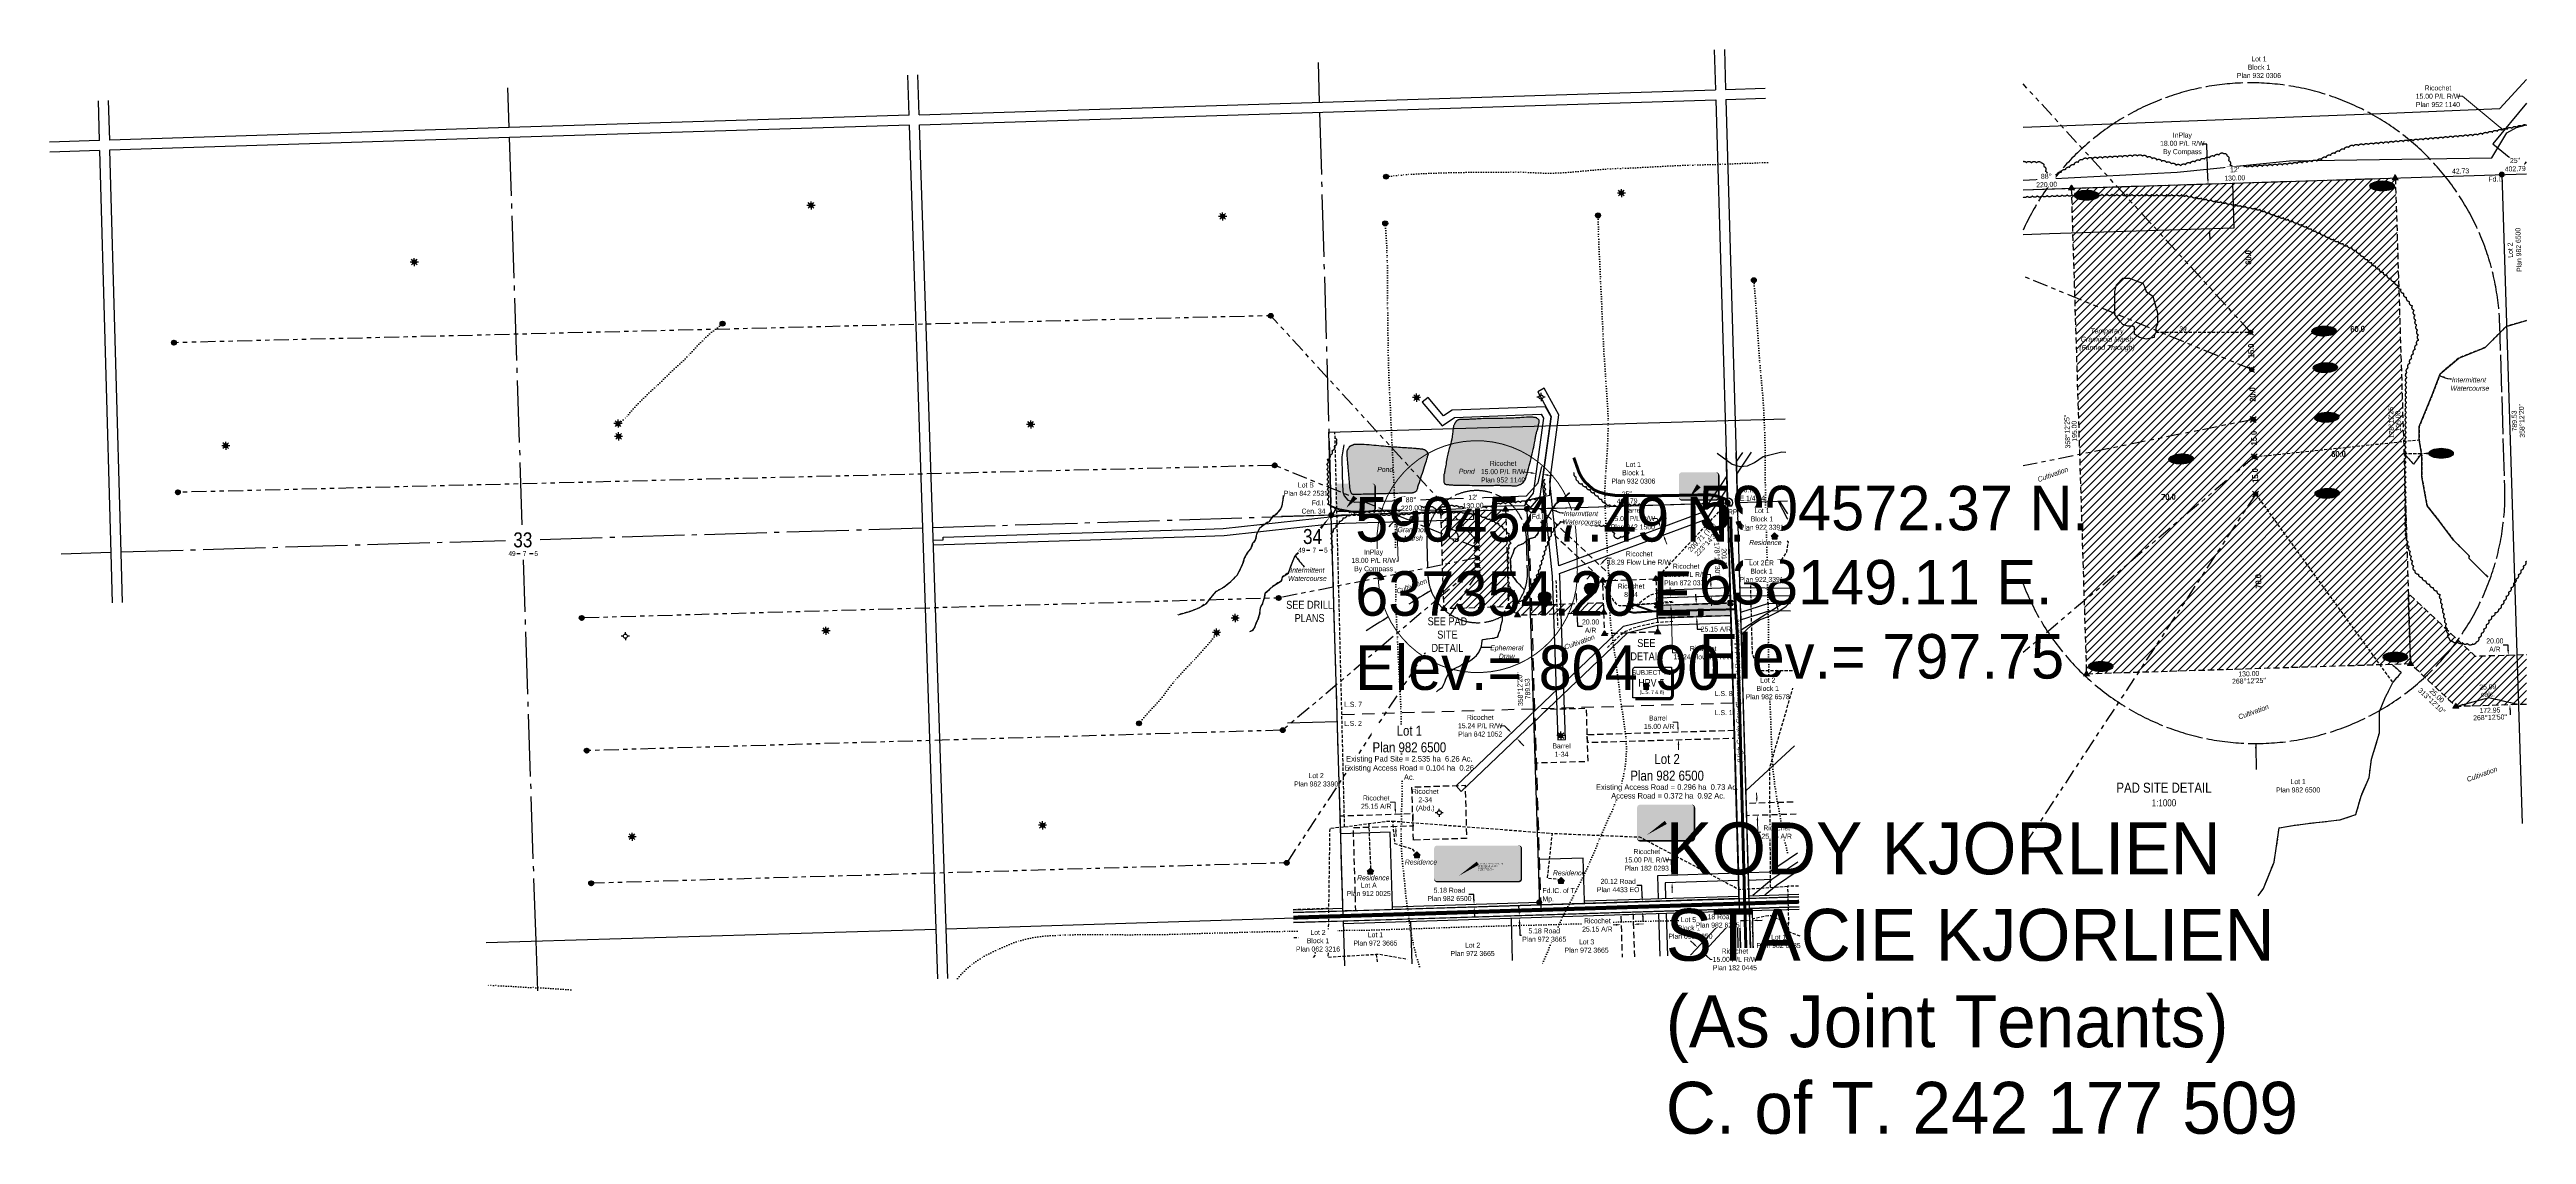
# Model space of a CAD drawing. Extents: x 628514 to 641832, y 5899000 to 5905480.
# Drawn here: x 634785 to 639753, y 5903304 to 5905480 of the extents above; entities that cross this region are included whole.
import ezdxf
from ezdxf.enums import TextEntityAlignment as Align

# ---------------------------------------------------------------- set-up
doc = ezdxf.new("R2018")
doc.units = 0
doc.header["$LTSCALE"] = 5
doc.header["$PDSIZE"] = 0.5
for name, pattern in [('0', [1, 1, 0]), ('foc-ACCESSROAD', [3.75, 2.5, -1.25]), ('foc-BUFFER', [16.75, 15, -1.75]), ('foc-DOT', [1, 0.2, -0.8]), ('foc-DRILLPATH', [14.75, 6, -1.75, 1.75, -1.75, 1.75, -1.75]), ('foc-FLOWLINE', [3.75, 2.5, -1.25]), ('foc-LSD', [8, 5, -3]), ('foc-QUARTERLINE', [33, 25, -3, 2, -3]), ('foc-TIELINE', [1.875, 1.25, -0.625]), ('foc-TOPO-ephemeral', [6.25, 3.125, -0.625, 0.625, -0.625, 0.625, -0.625]), ('UG_PIPE', [1.875, 1.25, -0.625])]:
    doc.linetypes.add(name, pattern=pattern)
doc.layers.get('Defpoints').update_dxf_attribs({"color": 9})
for name, color, linetype in [('10', 1, 'Continuous'), ('35', 37, 'Continuous'), ('9', 3, 'Continuous'), ('ABADATA-DRILL', 8, 'foc-DOT'), ('ABADATA-DRILL-T', 8, 'Continuous'), ('AS-FENCE', 48, 'foc-FENCE'), ('AS-OWNER', 7, 'Continuous'), ('AS-PIPE-UG', 44, 'UG_PIPE'), ('AS-POWER', 104, 'foc-POWER'), ('AS-RESIDENCE', 14, 'Continuous'), ('AS-ROADS', 254, 'Continuous'), ('AS-TELEPHONE', 224, 'foc-TEL'), ('AUX-BUFFER', 7, 'foc-BUFFER'), ('C-AR', 13, 'foc-ACCESSROAD'), ('C-RW', 13, 'Continuous'), ('C-SYMBOL', 7, 'Continuous'), ('C-WS', 13, 'foc-ACCESSROAD'), ('CG-NOTES', 7, 'Continuous'), ('CTW', 7, 'Continuous'), ('DETAIL-T', 7, 'Continuous'), ('F-AR', 190, 'foc-ACCESSROAD'), ('F-FLOWLINE', 190, 'foc-FLOWLINE'), ('F-RW', 190, 'Continuous'), ('F-WS', 190, 'foc-ACCESSROAD'), ('F-WS-S', 190, 'Continuous'), ('L-AREAREQUIRED', 7, 'Continuous'), ('L-BD', 7, 'Continuous'), ('L-BD1', 253, 'Continuous'), ('L-DETAIL-T', 3, 'Continuous'), ('L-MON', 1, 'Continuous'), ('L-ROAD-T', 7, 'Continuous'), ('L-SEC', 7, 'Continuous'), ('L-SECLBL', 7, 'Continuous'), ('L-SECQ', 8, 'foc-QUARTERLINE'), ('L-SECTION-LSD', 7, 'foc-LSD'), ('L-TIE', 7, 'foc-TIELINE'), ('L-TITLEDB', 4, 'Continuous'), ('L-TITLEDB-T', 4, 'Continuous'), ('P-CROSSINGS', 250, 'Continuous'), ('P-ELEVATION', 7, 'Continuous'), ('P-LTO', 14, 'Continuous'), ('P-PDRILLPATH', 12, 'foc-DRILLPATH'), ('P-PROPOSED', 10, 'Continuous'), ('P-PROPOSED-EXISTING-H', 59, 'Continuous'), ('P-PROPOSED-H', 21, 'Continuous'), ('P-TXT', 4, 'Continuous'), ('T-BUSH', 110, '0'), ('T-BUSH-T', 110, 'Continuous'), ('T-CREEK', 160, 'Continuous'), ('T-DRAW', 143, 'foc-TOPO-ephemeral'), ('T-TIE', 201, 'foc-TIELINE'), ('T-WATER', 160, 'Continuous'), ('T-WATER-H', 133, 'Continuous'), ('T-WATER-T', 170, 'Continuous'), ('WATERCOURSE', 146, 'foc-TIELINE'), ('WETLAND', 143, 'Continuous'), ('WETLAND-T', 146, 'Continuous')]:
    doc.layers.add(name, color=color, linetype=linetype)
for name, color, linetype, lineweight in [('AS-GENERAL', 48, 'Continuous', 18), ('C-RW-T', 13, 'Continuous', 9), ('F-AR-T', 190, 'Continuous', 9), ('F-FLOWLINE-T', 190, 'Continuous', 9), ('F-RW-T', 190, 'Continuous', 9), ('F-WS-T', 190, 'Continuous', 9), ('T-TEXT', 48, 'Continuous', 18), ('T-TIE-T', 201, 'Continuous', 18)]:
    doc.layers.add(name, color=color, linetype=linetype, lineweight=lineweight)
doc.layers.add('P-75m DRAINAGE AREA', color=7, linetype='Continuous', true_color=0xf1f8f1)
doc.styles.add('100L', font='ARIALN.TTF', dxfattribs={"height": 11})
doc.styles.add('175L', font='ARIALN.TTF', dxfattribs={"height": 20})
doc.styles.add('80', font='ARIALN.TTF', dxfattribs={"height": 10})
doc.styles.add('80CG', font='ARIALN.TTF', dxfattribs={"height": 10})
doc.styles.add('80L', font='ARIALN.TTF', dxfattribs={"height": 10})
doc.styles.add('80LS', font='ARIALNI.TTF', dxfattribs={"height": 10})
doc.styles.add('BOLD', font='ARIALNB.TTF')
doc.styles.add('Crossing', font='ARIALN.TTF', dxfattribs={"height": 10})
doc.styles.add('foc-LtypeFont', font='ARIALN.TTF', dxfattribs={"height": 7.35})
doc.styles.add('HRV', font='ARIALN.TTF', dxfattribs={"height": 3})
doc.styles.add('SIMPLEX', font='ARIALN.TTF')
doc.styles.get("Standard").update_dxf_attribs({"font": 'ARIALN.TTF'})
doc.linetypes.add('foc-FENCE', pattern='A,10,-1,["X",foc-LtypeFont,S=0.2,R=0,X=-0.625,Y=-0.75],-1.24', length=12.24)
doc.linetypes.add('foc-POWER', pattern='A,6,-1,["P",foc-LtypeFont,S=0.2,R=0,X=-0.625,Y=-0.75],-1.24,4', length=12.24)
doc.linetypes.add('foc-POWER-NOLINE', pattern='A,0,-4,["P",foc-LtypeFont,S=0.2,R=0,X=-0.625,Y=-0.75],-8.24', length=12.24)
doc.linetypes.add('foc-TEL', pattern='A,2,-1,["T",foc-LtypeFont,S=0.2,R=0,X=-0.425,Y=-0.75],-1.24,8', length=12.24)
doc.linetypes.add('foc-TEL-NOLINE', pattern='A,0,-2,["T",foc-LtypeFont,S=0.2,R=0,X=-0.425,Y=-0.75],-10.24', length=12.24)
doc.linetypes.add('foc-TOPO-flowdirection-NOLINE', pattern='A,0,[">",foc-LtypeFont,S=0.3,R=0,X=0,Y=-0.945],-20,[">",foc-LtypeFont,S=0.3,R=0,X=0,Y=-0.945],0', length=20)
doc.dimstyles.new('CG2011', dxfattribs={"dimscale": 5, "dimtxt": 9, "dimasz": 2, "dimexe": 0.2, "dimexo": 0.0625, "dimgap": 0.5, "dimtad": 0, "dimtih": 1, "dimtoh": 1, "dimzin": 0, "dimdsep": 46, "dimtxsty": '80CG', "dimcen": 0.1, "dimse1": 1, "dimse2": 1, "dimclrd": 256, "dimclrt": 256, "dimaunit": 1, "dimadec": 4, "dimazin": 0, "dimtfac": 0.06, "dimtofl": 0, "dimtmove": 0, "dimatfit": 1, "dimfxl": 0.2, "dimtolj": 1, "dimtzin": 0, "dimlwd": -1, "dimarcsym": 0})
doc.dimstyles.new('Compass 5 000', dxfattribs={"dimscale": 5, "dimtxt": 9, "dimasz": 2, "dimexe": 0.2, "dimexo": 0.0625, "dimgap": 0.5, "dimtad": 0, "dimtih": 1, "dimtoh": 1, "dimzin": 0, "dimdsep": 46, "dimtxsty": '80CG', "dimcen": 0.1, "dimse1": 1, "dimse2": 1, "dimclrd": 256, "dimclrt": 256, "dimaunit": 1, "dimadec": 4, "dimazin": 0, "dimtfac": 0.06, "dimtofl": 0, "dimtmove": 0, "dimatfit": 1, "dimfxl": 0.2, "dimtolj": 1, "dimtzin": 0, "dimlwd": -1, "dimarcsym": 0})
pattern_1 = [(45, (184.632, 1708.781), (-7.855450002, 7.855450002), [])]
pattern_2 = [(45, (-645.755, -15.51), (-7.855450002, 7.855450002), [])]

# ---------------------------------------------------------------- blocks, each defined once
blk = doc.blocks.new('fdia')
at = {"color": 255, "const_width": 1}
blk.add_lwpolyline([(-0.5, 0, 1), (0.5, 0, 1)], format="xyb", close=True, dxfattribs=at)
blk = doc.blocks.new('Fdiaa')
blk.add_blockref('fdia', (0, 0))
blk = doc.blocks.new('fdib')
at = {"color": 1, "const_width": 1.6}
blk.add_lwpolyline([(-0.4, 0, 1), (0.4, 0, 1)], format="xyb", close=True, dxfattribs=at)
at = {"color": 1}
blk.add_circle((0, 0), 0.8, dxfattribs=at)
blk = doc.blocks.new('Fdibb')
blk.add_blockref('fdib', (0, 0))
blk = doc.blocks.new('fdicc')
for name in ['Fdibb', 'Fdiaa']:
    blk.add_blockref(name, (0, 0))
blk = doc.blocks.new('FDI')
blk.add_blockref('fdicc', (0, 0))
blk = doc.blocks.new('TRIA')
blk.add_hatch(color=255).paths.add_polyline_path([(-0.04, 1.52), (-1.47, -0.87), (1.39, -0.87)])
blk = doc.blocks.new('TRIAA')
blk.add_blockref('TRIA', (0, 0))
blk = doc.blocks.new('TRIB')
at = {"color": 1}
blk.add_lwpolyline([(-1.12, -0.67), (-0.04, 1.13), (1.04, -0.67)], close=True, dxfattribs=at)
blk = doc.blocks.new('TRIBB')
blk.add_blockref('TRIB', (0, 0))
blk = doc.blocks.new('TRICC')
for name in ['TRIAA', 'TRIBB']:
    blk.add_blockref(name, (0, 0))
blk = doc.blocks.new('plspike')
blk.add_blockref('TRICC', (0, 0))
blk = doc.blocks.new('*D38')
at = {"layer": 'Defpoints', "color": 0, "transparency": 16777216}
for p in [(638038.4, 5903824.1), (638073.5, 5903825.2), (638074, 5903810.2)]:
    blk.add_point(p, dxfattribs=at)
at = {"layer": 'F-RW-T', "transparency": 16777216}
for p, q in [((638037.4, 5903854.8), (638027.4, 5903854.8)), ((638038.1, 5903834.1), (638037.4, 5903854.8)), ((638039.2, 5903799.1), (638039.5, 5903789.1))]:
    blk.add_line(p, q, dxfattribs=at)
for points in [[(638039.7, 5903834.1), (638036.4, 5903834), (638038.4, 5903824.1)], [(638040.8, 5903799.2), (638037.5, 5903799.1), (638038.9, 5903809.1)]]:
    blk.add_solid(points, dxfattribs=at)
at = {"layer": 'F-RW-T', "transparency": 16777216, "insert": (637988.3, 5903854.8), "char_height": 10, "attachment_point": 5, "style": '80CG'}
blk.add_mtext('\\A1;Ricochet\\P15.00 P/L R/W\\PPlan 182 0293', dxfattribs=at)
blk = doc.blocks.new('*D39')
at = {"layer": 'Defpoints', "color": 0, "transparency": 16777216}
for p in [(637641.8, 5903765.7), (637655.6, 5903766.2), (637655.8, 5903761)]:
    blk.add_point(p, dxfattribs=at)
at = {"layer": 'L-TITLEDB-T', "transparency": 16777216}
for p, q in [((637641.2, 5903785.7), (637631.2, 5903785.7)), ((637641.5, 5903775.7), (637641.2, 5903785.7)), ((637642.3, 5903750.6), (637642.6, 5903740.6))]:
    blk.add_line(p, q, dxfattribs=at)
for points in [[(637643.1, 5903775.8), (637639.8, 5903775.7), (637641.8, 5903765.7)], [(637643.9, 5903750.6), (637640.6, 5903750.5), (637642, 5903760.6)]]:
    blk.add_solid(points, dxfattribs=at)
at = {"layer": 'L-TITLEDB-T', "transparency": 16777216, "insert": (637592.4, 5903785.7), "char_height": 10, "attachment_point": 5, "style": '80CG'}
blk.add_mtext('\\A1;5.18 Road\\PPlan 982 6500', dxfattribs=at)
blk = doc.blocks.new('*D40')
at = {"layer": 'Defpoints', "color": 0, "transparency": 16777216}
for p in [(637713.6, 5903742.7), (637713.7, 5903737.5)]:
    blk.add_point(p, dxfattribs=at)
at = {"layer": 'L-TITLEDB-T', "transparency": 16777216}
for p, q in [((637732.2, 5903753.3), (637731.9, 5903763.3)), ((637733, 5903728.1), (637733.7, 5903704.2)), ((637733.7, 5903704.2), (637743.7, 5903704.2))]:
    blk.add_line(p, q, dxfattribs=at)
for points in [[(637733.9, 5903753.3), (637730.5, 5903753.2), (637732.5, 5903743.3)], [(637734.7, 5903728.2), (637731.3, 5903728), (637732.7, 5903738.1)]]:
    blk.add_solid(points, dxfattribs=at)
at = {"layer": 'L-TITLEDB-T', "transparency": 16777216, "insert": (637782.5, 5903704.2), "char_height": 10, "attachment_point": 5, "style": '80CG', "bg_fill": 3, "box_fill_scale": 1.1, "bg_fill_color": 256, "bg_fill_true_color": 13158600, "bg_fill_transparency": 0}
blk.add_mtext('\\A1;5.18 Road\\PPlan 972 3665', dxfattribs=at)
at = {"layer": 'Defpoints', "color": 0, "transparency": 16777216}
blk.add_point((637732.7, 5903738.1), dxfattribs=at)
blk = doc.blocks.new('L-SECLBL')
at = {"layer": '9', "color": 7}
for p, q in [((-5.1, -27.8), (-12.3, -27.8)), ((20.7, -27.8), (13.5, -27.8))]:
    blk.add_line(p, q, dxfattribs=at)
at = {"layer": '10', "color": 2, "style": 'SIMPLEX'}
blk.add_attdef('SEC', text='', height=30, dxfattribs=at).set_placement((0, 0), align=Align.MIDDLE)
at = {"layer": '10', "color": 5, "style": '80L'}
blk.add_attdef('TWP', text='', height=9.5, dxfattribs=at).set_placement((-14.4, -27.4), align=Align.MIDDLE_RIGHT)
blk.add_attdef('RGE', text='', height=9.5, dxfattribs=at).set_placement((3.6, -27.4), align=Align.MIDDLE_CENTER)
blk.add_attdef('MER', text='', height=9.5, dxfattribs=at).set_placement((23.2, -27.4), align=Align.MIDDLE_LEFT)
blk = doc.blocks.new('*D41')
at = {"layer": 'Defpoints', "color": 0, "transparency": 16777216}
for p in [(637835.8, 5904222.7), (637846.3, 5904211.6), (637727.6, 5904098.4)]:
    blk.add_point(p, dxfattribs=at)
at = {"layer": 'F-RW-T', "transparency": 16777216}
for p, q in [((637703.2, 5904123.9), (637693.2, 5904123.9)), ((637710.1, 5904116.6), (637703.2, 5904123.9)), ((637734.5, 5904091.1), (637741.4, 5904083.9))]:
    blk.add_line(p, q, dxfattribs=at)
for points in [[(637711.3, 5904117.8), (637708.9, 5904115.5), (637717, 5904109.4)], [(637735.7, 5904092.3), (637733.3, 5904090), (637727.6, 5904098.4)]]:
    blk.add_solid(points, dxfattribs=at)
at = {"layer": 'F-RW-T', "transparency": 16777216, "insert": (637654.2, 5904123.9), "char_height": 10, "attachment_point": 5, "style": '80CG'}
blk.add_mtext('\\A1;Ricochet\\P15.24 P/L R/W\\PPlan 842 1052', dxfattribs=at)
blk = doc.blocks.new('*D42')
at = {"layer": 'Defpoints', "color": 0, "transparency": 16777216}
for p in [(638036, 5904381.3), (638111.4, 5904383.9), (638111.9, 5904368.6)]:
    blk.add_point(p, dxfattribs=at)
at = {"layer": 'F-FLOWLINE-T', "transparency": 16777216}
for p, q in [((638035.7, 5904391.3), (638035.4, 5904401.3)), ((638036.9, 5904356.1), (638039.8, 5904270.3)), ((638039.8, 5904270.3), (638049.8, 5904270.3))]:
    blk.add_line(p, q, dxfattribs=at)
for points in [[(638037.4, 5904391.4), (638034, 5904391.2), (638036, 5904381.3)], [(638038.6, 5904356.1), (638035.2, 5904356), (638036.6, 5904366.1)]]:
    blk.add_solid(points, dxfattribs=at)
at = {"layer": 'F-FLOWLINE-T', "transparency": 16777216, "insert": (638101.3, 5904270.3), "char_height": 10, "attachment_point": 5, "style": '80CG'}
blk.add_mtext('\\A1;Ricochet\\P15.24 Flowline R/W', dxfattribs=at)
blk = doc.blocks.new('*D43')
at = {"layer": 'Defpoints', "color": 0, "transparency": 16777216}
for p in [(638087.7, 5904367.8), (638088.4, 5904342.7), (638088.5, 5904342.7)]:
    blk.add_point(p, dxfattribs=at)
at = {"layer": 'P-TXT', "transparency": 16777216}
for p, q in [((638087.2, 5904377.8), (638086.9, 5904387.8)), ((638088.7, 5904332.7), (638089.2, 5904317.7)), ((638089.2, 5904317.7), (638099.2, 5904317.7))]:
    blk.add_line(p, q, dxfattribs=at)
for points in [[(638088.9, 5904377.8), (638085.5, 5904377.7), (638087.5, 5904367.8)], [(638090.4, 5904332.7), (638087.1, 5904332.6), (638088.4, 5904342.7)]]:
    blk.add_solid(points, dxfattribs=at)
at = {"layer": 'P-TXT', "transparency": 16777216, "insert": (638127, 5904317.7), "char_height": 10, "attachment_point": 5, "style": '80CG'}
blk.add_mtext('\\A1;25.15 A/R', dxfattribs=at)
blk = doc.blocks.new('*D44')
at = {"layer": 'Defpoints', "color": 0, "transparency": 16777216}
for p in [(637977.7, 5903771.1), (637979.4, 5903771.1), (637978.3, 5903751)]:
    blk.add_point(p, dxfattribs=at)
at = {"layer": 'L-TITLEDB-T', "transparency": 16777216}
for p, q in [((637978.4, 5903803.5), (637968.4, 5903803.5)), ((637979.1, 5903781.1), (637978.4, 5903803.5)), ((637980.3, 5903741), (637980.6, 5903731))]:
    blk.add_line(p, q, dxfattribs=at)
for points in [[(637980.7, 5903781.2), (637977.4, 5903781.1), (637979.4, 5903771.1)], [(637982, 5903741.1), (637978.6, 5903741), (637980, 5903751)]]:
    blk.add_solid(points, dxfattribs=at)
at = {"layer": 'L-TITLEDB-T', "transparency": 16777216, "insert": (637930.9, 5903803.5), "char_height": 10, "attachment_point": 5, "style": '80CG'}
blk.add_mtext('\\A1;20.12 Road\\PPlan 4433 EO', dxfattribs=at)
blk = doc.blocks.new('*D45')
at = {"layer": 'Defpoints', "color": 0, "transparency": 16777216}
for p in [(638117.1, 5904399.1), (638135.4, 5904399.7), (638135.9, 5904384.7)]:
    blk.add_point(p, dxfattribs=at)
at = {"layer": 'F-RW-T', "transparency": 16777216}
for p, q in [((638116.1, 5904427), (638106.1, 5904427)), ((638116.7, 5904409.1), (638116.1, 5904427)), ((638117.9, 5904374.1), (638118.2, 5904364.1))]:
    blk.add_line(p, q, dxfattribs=at)
for points in [[(638118.4, 5904409.1), (638115.1, 5904409), (638117.1, 5904399.1)], [(638119.6, 5904374.1), (638116.2, 5904374), (638117.6, 5904384.1)]]:
    blk.add_solid(points, dxfattribs=at)
at = {"layer": 'F-RW-T', "transparency": 16777216, "insert": (638067.1, 5904427), "char_height": 10, "attachment_point": 5, "style": '80CG'}
blk.add_mtext('\\A1;Ricochet\\P15.00 P/L R/W\\PPlan 872 0370', dxfattribs=at)
blk = doc.blocks.new('*D46')
at = {"layer": 'Defpoints', "color": 0, "transparency": 16777216}
for p in [(637996.2, 5904513), (638016.4, 5904520.5), (638001.4, 5904498.9)]:
    blk.add_point(p, dxfattribs=at)
at = {"layer": 'F-RW-T', "transparency": 16777216}
for p, q in [((638009.4, 5904539.2), (637999.4, 5904539.2)), ((638012.9, 5904529.8), (638009.4, 5904539.2)), ((638025.1, 5904497), (638028.5, 5904487.7))]:
    blk.add_line(p, q, dxfattribs=at)
for points in [[(638014.4, 5904530.4), (638011.3, 5904529.3), (638016.4, 5904520.5)], [(638026.6, 5904497.6), (638023.5, 5904496.4), (638021.6, 5904506.4)]]:
    blk.add_solid(points, dxfattribs=at)
at = {"layer": 'F-RW-T', "transparency": 16777216, "insert": (637960.3, 5904539.2), "char_height": 10, "attachment_point": 5, "style": '80CG'}
blk.add_mtext('\\A1;Barrel\\P15.00 P/L R/W\\PPlan 942 1500', dxfattribs=at)
blk = doc.blocks.new('*U47')
h = blk.add_hatch(color=59)
edge = h.paths.add_edge_path()
edge.add_line((-51.5, -37), (51.5, -37))
edge.add_arc((51.5, -31), 6, 270, 360)
edge.add_line((57.5, -31), (57.5, 29.5))
edge.add_arc((51.5, 29.5), 6, 0, 90)
edge.add_line((51.5, 35.5), (-51.5, 35.5))
edge.add_arc((-51.5, 29.5), 6, 90, 180)
edge.add_line((-57.5, 29.5), (-57.5, -31))
edge.add_arc((-51.5, -31), 6, 180, 270)
at = {"color": 1, "flags": 128}
blk.add_lwpolyline([(-51.5, -37, 3, 3, 0), (51.5, -37, 3, 3, 0.414214), (57.5, -31, 3, 3, 0), (57.5, 29.5, 3, 0, 0.414214), (51.5, 35.5, 0, 0, 0), (-51.5, 35.5, 0, 0, 0.414214), (-57.5, 29.5, 0, 0, 0), (-57.5, -31, 0, 3, 0.414214)], format="xyseb", close=True, dxfattribs=at)
blk.add_lwpolyline([(-38.3, -25.6, 0, 7.5, 0), (0, 0, 0, 0, 0)], format="xyseb", dxfattribs=at)
at = {"color": 1, "lineweight": 30, "flags": 104}
blk.add_attdef('ENTER_TEXT', text='', height=10, dxfattribs=at).set_placement((-0.3, 0), align=Align.MIDDLE_CENTER)
blk = doc.blocks.new('*U64')
h = blk.add_hatch(color=59)
edge = h.paths.add_edge_path()
edge.add_line((-81.5, -37), (81.5, -37))
edge.add_arc((81.5, -31), 6, 270, 360)
edge.add_line((87.5, -31), (87.5, 29.5))
edge.add_arc((81.5, 29.5), 6, 0, 90)
edge.add_line((81.5, 35.5), (-81.5, 35.5))
edge.add_arc((-81.5, 29.5), 6, 90, 180)
edge.add_line((-87.5, 29.5), (-87.5, -31))
edge.add_arc((-81.5, -31), 6, 180, 270)
at = {"color": 1, "flags": 128}
blk.add_lwpolyline([(-81.5, -37, 3, 3, 0), (81.5, -37, 3, 3, 0.414214), (87.5, -31, 3, 3, 0), (87.5, 29.5, 3, 0, 0.414214), (81.5, 35.5, 0, 0, 0), (-81.5, 35.5, 0, 0, 0.414214), (-87.5, 29.5, 0, 0, 0), (-87.5, -31, 0, 3, 0.414214)], format="xyseb", close=True, dxfattribs=at)
blk.add_lwpolyline([(-38.3, -25.6, 0, 7.5, 0), (0, 0, 0, 0, 0)], format="xyseb", dxfattribs=at)
at = {"color": 1, "lineweight": 30, "flags": 104}
blk.add_attdef('ENTER_TEXT', text='', height=10, dxfattribs=at).set_placement((-0.3, 0), align=Align.MIDDLE_CENTER)
blk = doc.blocks.new('*D48')
at = {"layer": 'Defpoints', "color": 0, "transparency": 16777216}
for p in [(637470.2, 5903946.3), (637471, 5903921.2), (637484.1, 5903946.8)]:
    blk.add_point(p, dxfattribs=at)
at = {"layer": 'F-AR-T', "transparency": 16777216}
for p, q in [((637483.4, 5903970.7), (637473.4, 5903970.7)), ((637483.8, 5903956.8), (637483.4, 5903970.7)), ((637485.2, 5903911.6), (637485.5, 5903901.6))]:
    blk.add_line(p, q, dxfattribs=at)
for points in [[(637485.5, 5903956.8), (637482.1, 5903956.7), (637484.1, 5903946.8)], [(637486.9, 5903911.7), (637483.5, 5903911.6), (637484.9, 5903921.6)]]:
    blk.add_solid(points, dxfattribs=at)
at = {"layer": 'F-AR-T', "transparency": 16777216, "insert": (637445.6, 5903970.7), "char_height": 10, "attachment_point": 5, "style": '80CG'}
blk.add_mtext('\\A1;Ricochet\\P25.15 A/R', dxfattribs=at)
blk = doc.blocks.new('*D49')
at = {"layer": 'Defpoints', "color": 0, "transparency": 16777216}
for p in [(638051.1, 5904110.9), (638052.6, 5904111), (638053, 5904096)]:
    blk.add_point(p, dxfattribs=at)
at = {"layer": 'F-AR-T', "transparency": 16777216}
for p, q in [((638050.5, 5904130.9), (638040.5, 5904130.9)), ((638050.8, 5904120.9), (638050.5, 5904130.9)), ((638051.8, 5904085.9), (638052.1, 5904075.9))]:
    blk.add_line(p, q, dxfattribs=at)
for points in [[(638052.5, 5904121), (638049.2, 5904120.9), (638051.1, 5904110.9)], [(638053.5, 5904086), (638050.2, 5904085.9), (638051.6, 5904095.9)]]:
    blk.add_solid(points, dxfattribs=at)
at = {"layer": 'F-AR-T', "transparency": 16777216, "insert": (638011, 5904130.9), "char_height": 10, "attachment_point": 5, "style": '80CG'}
blk.add_mtext('\\A1;Barrel\\P 15.00 A/R', dxfattribs=at)
blk = doc.blocks.new('*D50')
at = {"layer": 'Defpoints', "color": 0, "transparency": 16777216}
blk.add_point((638227.2, 5903969.9), dxfattribs=at)
at = {"layer": 'F-AR-T', "transparency": 16777216}
for p, q in [((638208.7, 5903979.3), (638208.4, 5903989.3)), ((638210.2, 5903934.2), (638211, 5903910.6)), ((638211, 5903910.6), (638221, 5903910.6))]:
    blk.add_line(p, q, dxfattribs=at)
for points in [[(638210.4, 5903979.4), (638207.1, 5903979.2), (638209.1, 5903969.3)], [(638211.9, 5903934.2), (638208.6, 5903934.1), (638209.9, 5903944.2)]]:
    blk.add_solid(points, dxfattribs=at)
at = {"layer": 'F-AR-T', "transparency": 16777216, "insert": (638248.8, 5903910.6), "char_height": 10, "attachment_point": 5, "style": '80CG', "bg_fill": 3, "box_fill_scale": 1.1, "bg_fill_color": 256, "bg_fill_true_color": 13158600, "bg_fill_transparency": 0}
blk.add_mtext('\\A1;Ricochet\\P25.15 A/R', dxfattribs=at)
at = {"layer": 'Defpoints', "color": 0, "transparency": 16777216}
for p in [(638209.9, 5903944.2), (638228.1, 5903944.8)]:
    blk.add_point(p, dxfattribs=at)
blk = doc.blocks.new('GABD')
for p, q in [((-0.81, 0), (-1.62, 0)), ((0, 0.81), (0, 1.62)), ((1.62, 0), (0.81, 0)), ((0, -0.81), (0, -1.62))]:
    blk.add_line(p, q)
blk.add_circle((0, 0), 0.8)
blk = doc.blocks.new('*D52')
at = {"layer": 'Defpoints', "color": 0, "transparency": 16777216}
for p in [(637867.2, 5904369.7), (637848.4, 5904349), (637867.8, 5904349.7)]:
    blk.add_point(p, dxfattribs=at)
at = {"layer": 'P-TXT', "transparency": 16777216}
for p, q in [((637847.4, 5904379), (637847, 5904389)), ((637848.7, 5904339), (637849.3, 5904323.6)), ((637849.3, 5904323.6), (637859.3, 5904323.6))]:
    blk.add_line(p, q, dxfattribs=at)
for points in [[(637849, 5904379), (637845.7, 5904378.9), (637847.7, 5904369)], [(637850.4, 5904339.1), (637847.1, 5904339), (637848.4, 5904349)]]:
    blk.add_solid(points, dxfattribs=at)
at = {"layer": 'P-TXT', "transparency": 16777216, "insert": (637875.6, 5904323.6), "char_height": 10, "attachment_point": 5, "style": '80CG'}
blk.add_mtext('\\A1;20.00\\PA/R', dxfattribs=at)
blk = doc.blocks.new('*D53')
at = {"layer": 'Defpoints', "color": 0, "transparency": 16777216}
for p in [(637765.2, 5904627.2), (637780.1, 5904625.1), (637780.4, 5904627.6)]:
    blk.add_point(p, dxfattribs=at)
at = {"layer": 'F-RW-T', "transparency": 16777216}
for p, q in [((637755.6, 5904631), (637739.1, 5904633.3)), ((637790.3, 5904626.2), (637800.2, 5904624.9))]:
    blk.add_line(p, q, dxfattribs=at)
for points in [[(637755.9, 5904632.7), (637755.4, 5904629.4), (637765.5, 5904629.7)], [(637790.5, 5904627.9), (637790.1, 5904624.6), (637780.4, 5904627.6)]]:
    blk.add_solid(points, dxfattribs=at)
at = {"layer": 'F-RW-T', "transparency": 16777216, "insert": (637700, 5904633.3), "char_height": 10, "attachment_point": 5, "style": '80CG'}
blk.add_mtext('\\A1;Ricochet\\P15.00 P/L R/W\\PPlan 952 1140', dxfattribs=at)
blk = doc.blocks.new('*U54')
at = {"layer": 'P-ELEVATION'}
h = blk.add_hatch(color=111, dxfattribs=at)
h.dxf.hatch_style = 1
edge = h.paths.add_edge_path()
edge.add_ellipse((0, 0), major_axis=(-24.4, 0), ratio=0.410256, start_angle=0, end_angle=360)
at = {"layer": 'P-ELEVATION', "color": 7, "flags": 128}
blk.add_lwpolyline([(0, 0, 12.5, 0, 0), (7.1, 0.1, 0, 0, 0)], format="xyseb", dxfattribs=at)
at = {"layer": 'P-ELEVATION', "color": 7}
blk.add_ellipse((0, 0), major_axis=(-24.4, 0), ratio=0.410256, dxfattribs=at)
at = {"layer": 'P-ELEVATION', "style": '80'}
blk.add_attdef('ELEVATION', text='', height=10, dxfattribs=at).set_placement((0, 0), align=Align.MIDDLE_CENTER)
blk = doc.blocks.new('*U55')
at = {"layer": 'P-ELEVATION'}
h = blk.add_hatch(color=111, dxfattribs=at)
h.dxf.hatch_style = 1
edge = h.paths.add_edge_path()
edge.add_ellipse((0, 0), major_axis=(-24.4, 0), ratio=0.410256, start_angle=0, end_angle=360)
at = {"layer": 'P-ELEVATION', "color": 7, "flags": 128}
blk.add_lwpolyline([(0, 0, 12.5, 0, 0), (-38.9, -0.4, 0, 0, 0)], format="xyseb", dxfattribs=at)
at = {"layer": 'P-ELEVATION', "color": 7}
blk.add_ellipse((0, 0), major_axis=(-24.4, 0), ratio=0.410256, dxfattribs=at)
at = {"layer": 'P-ELEVATION', "style": '80'}
blk.add_attdef('ELEVATION', text='', height=10, dxfattribs=at).set_placement((0, 0), align=Align.MIDDLE_CENTER)
blk = doc.blocks.new('*D56')
at = {"layer": 'Defpoints', "color": 0, "transparency": 16777216}
for p in [(639715.5, 5904265.6), (639716.3, 5904265.6), (639718.6, 5904165.7)]:
    blk.add_point(p, dxfattribs=at)
at = {"layer": 'P-TXT', "transparency": 16777216}
for p, q in [((639715.7, 5904285.6), (639705.7, 5904285.6)), ((639716, 5904275.6), (639715.7, 5904285.6)), ((639719.7, 5904155.7), (639720, 5904145.7))]:
    blk.add_line(p, q, dxfattribs=at)
for points in [[(639717.6, 5904275.7), (639714.3, 5904275.6), (639716.3, 5904265.6)], [(639721.4, 5904155.8), (639718.1, 5904155.7), (639719.4, 5904165.7)]]:
    blk.add_solid(points, dxfattribs=at)
at = {"layer": 'P-TXT', "transparency": 16777216, "insert": (639689.3, 5904285.6), "char_height": 10, "attachment_point": 5, "style": '80CG'}
blk.add_mtext('\\A1;20.00\\PA/R', dxfattribs=at)
blk = doc.blocks.new('*U57')
at = {"layer": 'P-ELEVATION'}
h = blk.add_hatch(color=111, dxfattribs=at)
h.dxf.hatch_style = 1
edge = h.paths.add_edge_path()
edge.add_ellipse((0, 0), major_axis=(-24.4, 0), ratio=0.410256, start_angle=0, end_angle=360)
at = {"layer": 'P-ELEVATION', "color": 7, "flags": 128}
blk.add_lwpolyline([(0, 0, 12.5, 0, 0), (-4, -2.4, 0, 0, 0)], format="xyseb", dxfattribs=at)
at = {"layer": 'P-ELEVATION', "color": 7}
blk.add_ellipse((0, 0), major_axis=(-24.4, 0), ratio=0.410256, dxfattribs=at)
at = {"layer": 'P-ELEVATION', "style": '80'}
blk.add_attdef('ELEVATION', text='', height=10, dxfattribs=at).set_placement((0, 0), align=Align.MIDDLE_CENTER)
blk = doc.blocks.new('res_occ')
for points in [[(0.1, 0.89), (-1.26, -0.37), (1.46, -0.37)], [(-0.9, -1.43), (1.1, -1.43), (1.1, -0.37), (-0.9, -0.37)]]:
    blk.add_hatch(color=14).paths.add_polyline_path(points)
at = {"color": 14}
for points in [[(0.1, 0.89), (-1.26, -0.37), (1.46, -0.37)], [(-0.9, -1.43), (1.1, -1.43), (1.1, -0.37), (-0.9, -0.37)]]:
    blk.add_lwpolyline(points, close=True, dxfattribs=at)
blk = doc.blocks.new('*U65')
h = blk.add_hatch(color=254)
edge = h.paths.add_edge_path()
edge.add_line((-34, -28.5), (34, -28.5))
edge.add_arc((34, -22.5), 6, 270, 360)
edge.add_line((40, -22.5), (40, 21))
edge.add_arc((34, 21), 6, 0, 90)
edge.add_line((34, 27), (-34, 27))
edge.add_arc((-34, 21), 6, 90, 180)
edge.add_line((-40, 21), (-40, -22.5))
edge.add_arc((-34, -22.5), 6, 180, 270)
at = {"color": 1, "flags": 128}
blk.add_lwpolyline([(-34, -28.5, 3, 3, 0), (34, -28.5, 3, 3, 0.414214), (40, -22.5, 3, 3, 0), (40, 21, 3, 0, 0.414214), (34, 27, 0, 0, 0), (-34, 27, 0, 0, 0.414214), (-40, 21, 0, 0, 0), (-40, -22.5, 0, 3, 0.414214)], format="xyseb", close=True, dxfattribs=at)
blk.add_lwpolyline([(-18.1, -21.9, 0, 10, 0), (0, 0, 5, 5, 0)], format="xyseb", dxfattribs=at)
at = {"color": 1, "lineweight": 30, "flags": 104}
blk.add_attdef('ENTER_TEXT', text='', height=10, dxfattribs=at).set_placement((-0.3, 0), align=Align.MIDDLE_CENTER)
blk = doc.blocks.new('xing2')
h = blk.add_hatch(color=50)
h.dxf.hatch_style = 1
edge = h.paths.add_edge_path()
edge.add_ellipse((0, 0), major_axis=(-12.5, 0), ratio=0.816297, start_angle=0, end_angle=360)
h = blk.add_hatch(color=250)
h.dxf.hatch_style = 1
edge = h.paths.add_edge_path()
edge.add_ellipse((0, -2), major_axis=(-12.5, 0), ratio=0.816297, start_angle=0, end_angle=180)
edge.add_line((12.5, -2), (12.5, 0))
edge.add_ellipse((0, 0), major_axis=(-12.5, 0), ratio=0.816297, start_angle=0, end_angle=180, ccw=False)
edge.add_line((-12.5, 0), (-12.5, -2))
at = {"color": 250}
blk.add_ellipse((0, 0), major_axis=(-12.5, 0), ratio=0.816297, dxfattribs=at)
blk.add_ellipse((0, -2), major_axis=(-12.5, 0), ratio=0.816297, start_param=0, end_param=3.141593, dxfattribs=at)
at = {"color": 250, "style": 'Crossing'}
blk.add_attdef('CROSSING', text='', height=9, dxfattribs=at).set_placement((0.1, 0), align=Align.MIDDLE_CENTER)
at = {"color": 250, "style": 'Crossing', "flags": 1}
for tag, p in [('DESCRIPTION', (0.1, -25.8)), ('LOCATION', (0.1, -39.3)), ('DWG_REF', (0.1, -52.8)), ('OWNER', (0.1, -12.5))]:
    blk.add_attdef(tag, text='', height=9, dxfattribs=at).set_placement(p, align=Align.MIDDLE_CENTER)
blk = doc.blocks.new('*D66')
at = {"layer": 'Defpoints', "color": 0, "transparency": 16777216}
for p in [(638195, 5903727.1), (638200, 5903733.4), (638200.2, 5903727.2)]:
    blk.add_point(p, dxfattribs=at)
at = {"layer": 'L-TITLEDB-T', "transparency": 16777216}
for p, q in [((638184.8, 5903733), (638169.2, 5903732.5)), ((638210, 5903733.7), (638220, 5903734))]:
    blk.add_line(p, q, dxfattribs=at)
for points in [[(638184.8, 5903734.7), (638184.9, 5903731.3), (638194.8, 5903733.3)], [(638209.9, 5903735.4), (638210, 5903732.1), (638200, 5903733.4)]]:
    blk.add_solid(points, dxfattribs=at)
at = {"layer": 'L-TITLEDB-T', "transparency": 16777216, "insert": (638130.4, 5903732.5), "char_height": 10, "attachment_point": 5, "style": '80CG', "bg_fill": 3, "box_fill_scale": 1.1, "bg_fill_color": 256, "bg_fill_true_color": 13158600, "bg_fill_transparency": 0}
blk.add_mtext('\\A1;5.18 Road\\PPlan 982 6285', dxfattribs=at)
blk = doc.blocks.new('GAS')
h = blk.add_hatch(color=255)
h.dxf.hatch_style = 1
edge = h.paths.add_edge_path()
edge.add_arc((0, 0), 0.9, 0, 360)
for p, q in [((-0.81, 0), (-1.62, 0)), ((-0.57, 0.57), (-1.14, 1.14)), ((0, 0.81), (0, 1.62)), ((0.57, 0.57), (1.14, 1.14)), ((1.62, 0), (0.81, 0)), ((-0.57, -0.57), (-1.14, -1.14)), ((0, -0.81), (0, -1.62)), ((1.14, -1.14), (0.57, -0.57))]:
    blk.add_line(p, q)
blk.add_circle((0, 0), 0.8)
blk = doc.blocks.new('*D67')
at = {"layer": 'Defpoints', "color": 0, "transparency": 16777216}
for p in [(638097.7, 5903687.2), (638101.3, 5903669)]:
    blk.add_point(p, dxfattribs=at)
at = {"layer": 'F-RW-T', "transparency": 16777216}
for p, q in [((638083, 5903686), (638075.7, 5903692.9)), ((638108.6, 5903662.2), (638115.9, 5903655.4)), ((638115.9, 5903655.4), (638125.9, 5903655.4))]:
    blk.add_line(p, q, dxfattribs=at)
for points in [[(638084.1, 5903687.3), (638081.9, 5903684.8), (638090.3, 5903679.2)], [(638109.7, 5903663.4), (638107.5, 5903661), (638101.3, 5903669)]]:
    blk.add_solid(points, dxfattribs=at)
at = {"layer": 'F-RW-T', "transparency": 16777216, "insert": (638165, 5903655.4), "char_height": 10, "attachment_point": 5, "style": '80CG', "bg_fill": 3, "box_fill_scale": 1.1, "bg_fill_color": 256, "bg_fill_true_color": 13158600, "bg_fill_transparency": 0}
blk.add_mtext('\\A1;Ricochet\\P15.00 P/L R/W\\PPlan 182 0445', dxfattribs=at)
at = {"layer": 'Defpoints', "color": 0, "transparency": 16777216}
blk.add_point((638108.7, 5903676.9), dxfattribs=at)
blk = doc.blocks.new('*D68')
at = {"layer": 'Defpoints', "color": 0, "transparency": 16777216}
blk.add_point((637961.9, 5903726.5), dxfattribs=at)
at = {"layer": 'F-AR-T', "transparency": 16777216}
for p, q in [((637926.8, 5903724.7), (637916.8, 5903724.4)), ((637971.9, 5903726.1), (637981.9, 5903726.4))]:
    blk.add_line(p, q, dxfattribs=at)
for points in [[(637926.7, 5903726.4), (637926.8, 5903723), (637936.8, 5903725)], [(637971.9, 5903727.8), (637972, 5903724.4), (637961.9, 5903725.8)]]:
    blk.add_solid(points, dxfattribs=at)
at = {"layer": 'F-AR-T', "transparency": 16777216, "insert": (637889.1, 5903724.4), "char_height": 10, "attachment_point": 5, "style": '80CG', "bg_fill": 3, "box_fill_scale": 1.1, "bg_fill_color": 256, "bg_fill_true_color": 13158600, "bg_fill_transparency": 0}
blk.add_mtext('\\A1;Ricochet\\P25.15 A/R', dxfattribs=at)
at = {"layer": 'Defpoints', "color": 0, "transparency": 16777216}
for p in [(637936.8, 5903725.7), (637936.8, 5903725)]:
    blk.add_point(p, dxfattribs=at)
blk = doc.blocks.new('plbh')
at = {"layer": 'L-MON'}
h = blk.add_hatch(color=255, dxfattribs=at)
h.dxf.hatch_style = 1
edge = h.paths.add_edge_path()
edge.add_arc((0, 0), 1.16, 0, 360)
h = blk.add_hatch(color=256, dxfattribs=at)
h.dxf.hatch_style = 1
h.paths.add_polyline_path([(-0.96, 0, 1), (0.96, 0, 1)])
h.paths.add_polyline_path([(0.91, 0, -1), (-0.91, 0, -1)], flags=16)
h.paths.add_polyline_path([(0.45, 0, -1), (-0.45, 0, -1)], flags=0)
h = blk.add_hatch(color=256, dxfattribs=at)
h.dxf.hatch_style = 1
h.paths.add_polyline_path([(-0.45, 0, 1), (0.45, 0, 1)])
h.paths.add_polyline_path([(0.4, 0, -1), (-0.4, 0, -1)], flags=16)
at = {"layer": 'L-MON', "color": 240}
for radius in [0.96, 0.91, 0.45, 0.4]:
    blk.add_circle((0, 0), radius, dxfattribs=at)
blk = doc.blocks.new('BH-Existing')
at = {"layer": 'ABADATA-DRILL-T'}
h = blk.add_hatch(color=256, dxfattribs=at)
h.dxf.hatch_style = 1
edge = h.paths.add_edge_path()
edge.add_arc((0, 0), 0.5, 0, 360)
blk.add_circle((0, 0), 0.5, dxfattribs=at)
blk = doc.blocks.new('WC')
at = {"layer": 'L-MON'}
h = blk.add_hatch(color=255, dxfattribs=at)
h.dxf.hatch_style = 1
edge = h.paths.add_edge_path()
edge.add_arc((0, 0), 0.9, 0, 360)
at = {"layer": 'L-MON', "color": 240, "flags": 128}
for points in [[(-0.62, 0.5), (-1.23, 1.12)], [(0.52, 0.61), (1.13, 1.21)], [(-1.18, -1.18), (-0.56, -0.57)], [(1.16, -1.18), (0.56, -0.57)]]:
    blk.add_lwpolyline(points, dxfattribs=at)
at = {"layer": 'L-MON', "color": 240}
for radius in [0.8, 0.373]:
    blk.add_circle((0, 0), radius, dxfattribs=at)
blk = doc.blocks.new('*D71')
at = {"layer": 'C-RW-T', "transparency": 16777216}
for p, q in [((637486, 5904560.4), (637485.7, 5904570.4)), ((637487.2, 5904522.5), (637487.5, 5904512.5)), ((637489.3, 5904454), (637487.5, 5904512.5)), ((637479.3, 5904454), (637489.3, 5904454))]:
    blk.add_line(p, q, dxfattribs=at)
for points in [[(637487.7, 5904560.5), (637484.3, 5904560.3), (637486.3, 5904550.4)], [(637488.9, 5904522.5), (637485.5, 5904522.4), (637486.9, 5904532.5)]]:
    blk.add_solid(points, dxfattribs=at)
at = {"layer": 'Defpoints', "color": 0, "transparency": 16777216}
for p in [(637422.1, 5904548.4), (637422.7, 5904530.4), (637486.9, 5904532.5)]:
    blk.add_point(p, dxfattribs=at)
at = {"layer": 'C-RW-T', "transparency": 16777216, "insert": (637440.3, 5904454), "char_height": 10, "attachment_point": 5, "style": '80CG', "bg_fill": 3, "box_fill_scale": 1.1, "bg_fill_color": 256, "bg_fill_true_color": 13158600, "bg_fill_transparency": 0}
blk.add_mtext('\\A1;InPlay\\P18.00 P/L R/W\\PBy Compass', dxfattribs=at)
blk = doc.blocks.new('*D72')
at = {"layer": 'C-RW', "transparency": 16777216}
for p, q in [((639111.6, 5905290.2), (639101.6, 5905290.2)), ((639113.7, 5905220.3), (639111.6, 5905290.2)), ((639117.2, 5905110.2), (639117.5, 5905100.2))]:
    blk.add_line(p, q, dxfattribs=at)
for points in [[(639115.4, 5905220.4), (639112.1, 5905220.3), (639114, 5905210.3)], [(639118.8, 5905110.3), (639115.5, 5905110.2), (639116.8, 5905120.2)]]:
    blk.add_solid(points, dxfattribs=at)
at = {"layer": 'Defpoints', "color": 0, "transparency": 16777216}
for p in [(639107.6, 5905210.1), (639110.4, 5905120), (639116.8, 5905120.2)]:
    blk.add_point(p, dxfattribs=at)
at = {"layer": 'C-RW', "transparency": 16777216, "insert": (639062.5, 5905290.2), "char_height": 10, "attachment_point": 5, "style": '80CG'}
blk.add_mtext('\\A1;InPlay\\P18.00 P/L R/W\\PBy Compass', dxfattribs=at)
blk = doc.blocks.new('TEMP')
h = blk.add_hatch(color=255)
h.dxf.hatch_style = 1
h.paths.add_polyline_path([(0, 0.25), (-0.67, 1.15), (-0.67, 0.67), (-1.15, 0.67), (-0.25, 0), (-1.15, -0.67), (-0.67, -0.67), (-0.67, -1.15), (0, -0.25), (0.67, -1.15), (0.67, -0.67), (1.15, -0.67), (0.25, 0), (1.15, 0.67), (0.67, 0.67), (0.67, 1.15)])
h.paths.add_polyline_path([(0.57, 0.85), (0.57, 0.57), (0.85, 0.57), (0.08, 0), (0.85, -0.57), (0.57, -0.57), (0.57, -0.85), (0, -0.08), (-0.57, -0.85), (-0.57, -0.57), (-0.85, -0.57), (-0.08, 0), (-0.85, 0.57), (-0.57, 0.57), (-0.57, 0.85), (0, 0.08)], flags=16)
h = blk.add_hatch(color=1)
h.dxf.hatch_style = 1
h.paths.add_polyline_path([(0, 0.08), (-0.57, 0.85), (-0.57, 0.57), (-0.85, 0.57), (-0.08, 0), (-0.85, -0.57), (-0.57, -0.57), (-0.57, -0.85), (0, -0.08), (0.57, -0.85), (0.57, -0.57), (0.85, -0.57), (0.08, 0), (0.85, 0.57), (0.57, 0.57), (0.57, 0.85)])
at = {"color": 1}
for p, q in [((-0.08, 0), (0.08, 0)), ((0, 0.08), (0, -0.08))]:
    blk.add_line(p, q, dxfattribs=at)
at = {"color": 255, "flags": 128}
blk.add_lwpolyline([(-0.25, 0), (-1.15, 0.67), (-0.67, 0.67), (-0.67, 1.15), (0, 0.25), (0.67, 1.15), (0.67, 0.67), (1.15, 0.67), (0.25, 0), (1.15, -0.67), (0.67, -0.67), (0.67, -1.15), (0, -0.25), (-0.67, -1.15), (-0.67, -0.67), (-1.15, -0.67)], close=True, dxfattribs=at)
at = {"color": 1, "flags": 128}
blk.add_lwpolyline([(-0.08, 0), (-0.85, 0.57), (-0.57, 0.57), (-0.57, 0.85), (0, 0.08), (0.57, 0.85), (0.57, 0.57), (0.85, 0.57), (0.08, 0), (0.85, -0.57), (0.57, -0.57), (0.57, -0.85), (0, -0.08), (-0.57, -0.85), (-0.57, -0.57), (-0.85, -0.57)], close=True, dxfattribs=at)
blk = doc.blocks.new('*D74')
at = {"layer": 'Defpoints', "color": 0, "transparency": 16777216}
for p in [(637838.8, 5904472.8), (637851.3, 5904486.1), (637894.1, 5904445.7)]:
    blk.add_point(p, dxfattribs=at)
at = {"layer": 'F-FLOWLINE-T', "transparency": 16777216}
for p, q in [((637901, 5904452.9), (637907.8, 5904460.2)), ((637907.8, 5904460.2), (637917.8, 5904460.2)), ((637874.7, 5904425.1), (637867.8, 5904417.8))]:
    blk.add_line(p, q, dxfattribs=at)
for points in [[(637873.5, 5904426.2), (637875.9, 5904424), (637881.6, 5904432.4)], [(637899.8, 5904454.1), (637902.2, 5904451.8), (637894.1, 5904445.7)]]:
    blk.add_solid(points, dxfattribs=at)
at = {"layer": 'F-FLOWLINE-T', "transparency": 16777216, "insert": (637972.8, 5904460.2), "char_height": 10, "attachment_point": 5, "style": '80CG'}
blk.add_mtext('\\A1;Ricochet\\P18.29 Flow Line R/W', dxfattribs=at)
blk = doc.blocks.new('HRV')
blk.add_lwpolyline([(-35.1, 31.6), (37.2, 31.6), (37.2, -25.5, -0.414214), (32.2, -30.5), (-40.1, -30.5), (-40.1, 26.6, -0.414214)], format="xyb", close=True)
at = {"const_width": 5, "flags": 128}
blk.add_lwpolyline([(-35.1, -33), (32.2, -33, 0.414214), (39.7, -25.5), (39.7, 26.6)], format="xyb", dxfattribs=at)
at = {"style": '80L'}
blk.add_text('SUBJECT TO', height=9.5, dxfattribs=at).set_placement((-2, 13.1), align=Align.BOTTOM_CENTER)
blk.add_attdef('(N.W.1/4 00)', text='', height=7.12, dxfattribs=at).set_placement((-2, -24.4), align=Align.BOTTOM_CENTER)
at = {"layer": 'CTW', "color": 3, "style": 'HRV'}
blk.add_text('HRV', height=15, dxfattribs=at).set_placement((-10.9, -0.2), align=Align.MIDDLE_CENTER)
blk.add_attdef('0', text='', height=15, dxfattribs=at).set_placement((18.3, -0.2), align=Align.MIDDLE_CENTER)

msp = doc.modelspace()

# ---------------------------------------------------------------- hatches: boundary and pattern name
at = {"layer": 'P-PROPOSED-EXISTING-H', "true_color": 0xffeebd}
h = msp.add_hatch(dxfattribs=at)
h.set_pattern_fill('ANSI31', color=254, scale=3.498987, style=0)
h.set_pattern_definition(pattern_2)
h.paths.add_polyline_path([(639489.692, 5905222.123), (639520.191, 5904247.883), (638870.697, 5904227.55), (638840.198, 5905201.79)])
h = msp.add_hatch(dxfattribs=at)
h.set_pattern_fill('ANSI31', color=254, scale=3.498987, style=0)
h.set_pattern_definition(pattern_1)
h.paths.add_polyline_path([(637705.113, 5904557.257), (637711.213, 5904362.408), (637581.314, 5904358.342), (637575.214, 5904553.19)])
h = msp.add_hatch(dxfattribs=at)
h.set_pattern_fill('ANSI31', color=254, scale=3.498987, style=0)
h.set_pattern_definition(pattern_1)
h.paths.add_polyline_path([(637710.328, 5904390.669), (637737.079, 5904365.545), (637750.496, 5904365.963), (637758.778, 5904366.221), (637901.57, 5904370.676), (637902.246, 5904350.693), (637759.401, 5904346.237), (637729.427, 5904345.302), (637711.213, 5904362.408)])
h = msp.add_hatch(dxfattribs=at)
h.set_pattern_fill('ANSI31', color=254, scale=3.498987, style=0)
h.set_pattern_definition(pattern_2)
h.paths.add_polyline_path([(639649.525, 5904263.564), (639515.768, 5904389.185), (639520.191, 5904247.883), (639611.263, 5904162.351), (639752.68, 5904166.762), (639752.68, 5904266.782), (639716.607, 5904265.656)])
at = {"layer": 'P-PROPOSED-H'}
h = msp.add_hatch(color=256, dxfattribs=at)
h.dxf.hatch_style = 1
h.paths.add_polyline_path([(638008.476, 5904365.156), (638009.327, 5904340.028), (638157.03, 5904345.033), (638156.178, 5904370.162)])
at = {"layer": 'T-WATER-H'}
h = msp.add_hatch(color=256, dxfattribs=at)
h.dxf.hatch_style = 1
edge = h.paths.add_edge_path()
edge.add_arc((637614.744, 5904721.542), 16.374, 91.235226, 102.373456)
edge.add_arc((637612.792, 5904730.438), 7.266, 102.373456, 119.126949)
edge.add_arc((637618.249, 5904720.645), 18.477, 119.126946, 121.743926)
edge.add_arc((637615.278, 5904725.448), 12.829, 121.743932, 124.884729)
edge.add_arc((637621.937, 5904715.897), 24.472, 124.884724, 128.401478)
edge.add_arc((637611.241, 5904729.39), 7.254, 128.401479, 134.863245)
edge.add_arc((637610.973, 5904729.66), 6.874, 134.863247, 142.748734)
edge.add_arc((637611.932, 5904728.931), 8.078, 142.74873, 150.022053)
edge.add_arc((637620.813, 5904723.808), 18.331, 150.022054, 154.534376)
edge.add_arc((637585.796, 5904740.484), 20.455, 330.262769, 334.534375, ccw=False)
edge.add_arc((637577.886, 5904745.003), 29.564, 328.658953, 330.262769, ccw=False)
edge.add_arc((637650.814, 5904700.591), 55.823, 148.658946, 149.826095)
edge.add_arc((637629.74, 5904712.843), 31.447, 149.826095, 155.793998)
edge.add_arc((637606.883, 5904723.118), 6.385, 155.793998, 169.061513)
edge.add_arc((637616.697, 5904721.221), 16.381, 169.061512, 171.079486)
edge.add_arc((637943.063, 5904669.994), 346.744, 171.079487, 171.518084)
edge.add_arc((637854.528, 5904683.197), 257.229, 171.518084, 173.454378)
edge.add_arc((637294.038, 5904747.509), 306.938, 351.681811, 353.454378, ccw=False)
edge.add_arc((637489.448, 5904718.939), 109.45, 342.080869, 351.681811, ccw=False)
edge.add_arc((637758.328, 5904631.994), 173.137, 162.080869, 169.71114)
edge.add_arc((638174.808, 5904556.39), 596.424, 169.71114, 171.101261)
edge.add_arc((637147.566, 5904717.229), 443.333, 349.488876, 351.101261, ccw=False)
edge.add_arc((637476.26, 5904656.243), 109.03, 345.252997, 349.488876, ccw=False)
edge.add_arc((637590.442, 5904626.188), 9.041, 165.252997, 180)
edge.add_line((637581.4, 5904626.188), (637581.4, 5904621.224))
edge.add_line((637581.4, 5904621.224), (637581.4, 5904616.581))
edge.add_line((637581.4, 5904616.581), (637581.4, 5904612.579))
edge.add_arc((637582.271, 5904612.579), 0.87, 180, 203.210589)
edge.add_arc((637610.161, 5904624.539), 31.217, 203.21059, 207.060306)
edge.add_arc((637597.608, 5904618.126), 17.121, 207.060305, 212.486292)
edge.add_arc((637584.408, 5904609.721), 1.472, 212.486293, 231.067678)
edge.add_arc((637584.631, 5904609.997), 1.826, 231.067677, 252.906689)
edge.add_arc((637586.635, 5904616.513), 8.644, 252.906689, 262.896941)
edge.add_arc((637616.776, 5904858.402), 252.403, 262.896942, 263.294575)
edge.add_arc((637596.729, 5904687.884), 80.711, 263.294576, 263.997755)
edge.add_arc((637615.932, 5904870.516), 264.35, 263.997755, 264.475523)
edge.add_arc((637631.11, 5905027.453), 422.019, 264.475522, 264.853652)
edge.add_arc((637608.29, 5904774.064), 167.605, 264.853652, 268.336327)
edge.add_arc((637643.296, 5905979.328), 1373.377, 268.336327, 269.552801)
edge.add_arc((637690.479, 5912024.351), 7418.584, 269.5528009, 269.7150853)
edge.add_arc((637664.141, 5906727.774), 2121.942, 269.715086, 270.018524)
edge.add_arc((637664.461, 5905737.206), 1131.373, 270.018524, 270.838953)
edge.add_arc((637688.111, 5904122.11), 483.896, 89.584446, 90.838952, ccw=False)
edge.add_arc((637690.572, 5904461.393), 144.603, 88.568738, 89.584447, ccw=False)
edge.add_arc((637540.96, 5898473.408), 6134.458, 88.4127935, 88.5687363, ccw=False)
edge.add_arc((637705.749, 5904420.542), 185.041, 85.631596, 88.412794, ccw=False)
edge.add_arc((637724.484, 5904665.787), 60.918, 265.631597, 270.479782)
edge.add_arc((637724.91, 5904614.895), 10.025, 270.479781, 283.316823)
edge.add_arc((637719.696, 5904636.925), 32.663, 283.316823, 290.41835)
edge.add_arc((637717.012, 5904644.134), 40.355, 290.418349, 294.29179)
edge.add_arc((637716.955, 5904644.261), 40.495, 294.291791, 298.158543)
edge.add_arc((637720.24, 5904638.123), 33.533, 298.158543, 304.199602)
edge.add_arc((637736.403, 5904614.339), 4.777, 304.199603, 320.250817)
edge.add_arc((637728.216, 5904621.148), 15.426, 320.250815, 323.729744)
edge.add_arc((637681.206, 5904655.643), 73.733, 323.729744, 325.320793)
edge.add_arc((637642.632, 5904682.332), 120.64, 325.320794, 327.249207)
edge.add_arc((637734.001, 5904623.56), 12.001, 327.249207, 333.365876)
edge.add_arc((637737.241, 5904621.935), 8.376, 333.365875, 340.335546)
edge.add_arc((637638.047, 5904657.382), 113.714, 340.335548, 342.226096)
edge.add_arc((637478.625, 5904708.487), 281.127, 342.226095, 344.824935)
edge.add_arc((637055.659, 5904823.206), 719.374, 344.824935, 346.449475)
edge.add_arc((636558.374, 5904943.058), 1230.898, 346.449475, 347.390957)
edge.add_arc((636883.962, 5904870.226), 897.263, 347.390958, 348.493677)
edge.add_arc((637558.155, 5904732.983), 209.243, 348.493677, 351.343693)
edge.add_arc((637873.052, 5904685.042), 109.282, 167.399672, 171.343693, ccw=False)
edge.add_arc((637821.164, 5904696.641), 56.113, 160.134367, 167.399672, ccw=False)
edge.add_arc((637720.912, 5904732.864), 50.482, 340.134367, 347.794756)
edge.add_arc((637499.53, 5904780.75), 276.984, 347.794756, 348.45876)
edge.add_arc((637161.7, 5904849.735), 621.785, 348.45876, 348.901937)
edge.add_arc((637664.245, 5904751.157), 109.663, 348.901937, 350.157359)
edge.add_arc((637714.459, 5904742.445), 58.699, 350.157359, 351.873338)
edge.add_arc((637768.337, 5904734.752), 4.274, 351.873338, 376.099203)
edge.add_arc((637768.792, 5904734.883), 3.8, 16.099202, 41.816224)
edge.add_arc((637759.562, 5904726.626), 16.185, 41.816225, 45.872953)
edge.add_arc((637741.908, 5904708.425), 41.542, 45.872952, 48.404802)
edge.add_arc((637731.187, 5904696.349), 57.69, 48.404802, 50.54438)
edge.add_arc((637764.832, 5904737.227), 4.747, 50.544379, 58.008136)
edge.add_arc((637765.938, 5904738.997), 2.659, 58.008136, 77.380932)
edge.add_arc((637760.481, 5904714.622), 27.638, 77.38093, 83.364168)
edge.add_arc((637755.651, 5904673.109), 69.431, 83.364169, 86.188334)
edge.add_arc((637754.527, 5904656.232), 86.345, 86.188334, 88.720776)
edge.add_arc((637752.495, 5904565.266), 177.334, 88.720776, 94.936894)
edge.add_arc((637697.465, 5905202.346), 462.118, 271.087365, 274.936894, ccw=False)
edge.add_arc((637682.647, 5905983.076), 1242.989, 269.789142, 271.087365, ccw=False)
edge.add_arc((637676.856, 5904409.771), 330.327, 89.789142, 92.307611)
edge.add_arc((637691.687, 5904041.753), 698.643, 92.307611, 93.53153)
edge.add_arc((637612.532, 5905324.327), 586.371, 272.195564, 273.53153, ccw=False)
edge.add_arc((637581.919, 5906122.826), 1385.456, 271.886992, 272.195563, ccw=False)
edge.add_arc((637585.683, 5906008.59), 1271.158, 271.564845, 271.886991, ccw=False)
edge.add_arc((637618.954, 5904790.675), 52.789, 268.49019, 271.564846, ccw=False)
edge.add_arc((637615.819, 5904671.702), 66.225, 88.490189, 91.235226)
h = msp.add_hatch(color=256, dxfattribs=at)
h.dxf.hatch_style = 1
edge = h.paths.add_edge_path()
edge.add_arc((637516.153, 5904602.296), 11.922, 285.762607, 295.252163, ccw=False)
edge.add_arc((637516.869, 5904599.76), 9.287, 275.007404, 285.762607, ccw=False)
edge.add_arc((637513.46, 5904638.666), 48.342, 272.43533, 275.007404, ccw=False)
edge.add_arc((637509.583, 5904729.825), 139.584, 270.921747, 272.435331, ccw=False)
edge.add_arc((637486.346, 5906174.095), 1584.041, 270.635422, 270.921747, ccw=False)
edge.add_arc((637511.918, 5903868.347), 721.849, 90.635422, 91.059573)
edge.add_arc((637571.493, 5900647.246), 3943.501, 91.059572, 91.251123)
edge.add_arc((637521.968, 5902914.913), 1675.294, 91.251123, 91.545011)
edge.add_arc((637495.968, 5903878.883), 710.973, 91.545011, 92.412003)
edge.add_arc((637429.094, 5905466.496), 878.047, 271.631846, 272.412003, ccw=False)
edge.add_arc((637422.359, 5905702.902), 1114.55, 271.214313, 271.631846, ccw=False)
edge.add_arc((637575.646, 5898471.331), 6118.646, 91.2143135, 91.3925151)
edge.add_arc((637443.227, 5903918.702), 669.665, 91.392515, 92.731406)
edge.add_arc((637403.473, 5904751.986), 164.566, 270.030343, 272.731406, ccw=False)
edge.add_arc((637403.552, 5904602.271), 14.851, 265.428956, 270.030343, ccw=False)
edge.add_arc((637408.71, 5904666.781), 79.567, 263.441442, 265.428956, ccw=False)
edge.add_arc((637401.588, 5904604.838), 17.216, 257.912118, 263.441442, ccw=False)
edge.add_arc((637398.456, 5904590.216), 2.262, 242.618538, 257.912118, ccw=False)
edge.add_arc((637398.139, 5904589.603), 1.572, 225.017645, 242.618538, ccw=False)
edge.add_arc((637402.693, 5904594.159), 8.014, 217.246137, 225.017644, ccw=False)
edge.add_arc((637406.125, 5904596.769), 12.326, 212.486646, 217.246137, ccw=False)
edge.add_arc((637406.282, 5904596.869), 12.512, 207.762673, 212.486646, ccw=False)
edge.add_arc((637405.715, 5904596.57), 11.871, 197.828741, 207.762673, ccw=False)
edge.add_arc((637412.342, 5904598.702), 18.832, 189.945512, 197.82874, ccw=False)
edge.add_arc((637485.057, 5904611.452), 92.656, 186.203599, 189.945512, ccw=False)
edge.add_arc((638052.239, 5904673.104), 663.179, 184.805142, 186.203599, ccw=False)
edge.add_arc((647652.066, 5905480.092), 10296.866, 184.714117, 184.8051422, ccw=False)
edge.add_arc((631794.783, 5904172.452), 5614.242, 4.714117, 4.83739)
edge.add_arc((635989.518, 5904527.451), 1404.512, 4.83739, 5.143739)
edge.add_arc((640127.099, 5904899.904), 2749.798, 184.924797, 185.143739, ccw=False)
edge.add_arc((637474.271, 5904671.32), 87.14, 179.292184, 184.924797, ccw=False)
edge.add_arc((637397.234, 5904672.271), 10.098, 162.694173, 179.292184, ccw=False)
edge.add_arc((637399.47, 5904671.575), 12.44, 154.27675, 162.694172, ccw=False)
edge.add_arc((637434.032, 5904654.924), 50.803, 150.114348, 154.27675, ccw=False)
edge.add_arc((637462.677, 5904638.462), 83.842, 148.185228, 150.114347, ccw=False)
edge.add_arc((637396.927, 5904679.252), 6.467, 141.235252, 148.185227, ccw=False)
edge.add_arc((637397.229, 5904679.009), 6.854, 130.74724, 141.235253, ccw=False)
edge.add_arc((637396.234, 5904680.164), 5.33, 118.84849, 130.74724, ccw=False)
edge.add_arc((637408.567, 5904657.776), 30.891, 116.551284, 118.848492, ccw=False)
edge.add_arc((637400.785, 5904673.35), 13.48, 113.073514, 116.551283, ccw=False)
edge.add_arc((637429.991, 5904604.789), 88.002, 112.377773, 113.073514, ccw=False)
edge.add_arc((637367.618, 5904756.284), 75.83, 292.377815, 293.127297)
edge.add_arc((637382.655, 5904721.075), 37.544, 293.127295, 294.86541)
edge.add_arc((637422.739, 5904634.586), 57.782, 113.464384, 114.865417, ccw=False)
edge.add_arc((637405.509, 5904674.28), 14.509, 106.450401, 113.46438, ccw=False)
edge.add_arc((637402.828, 5904683.36), 5.042, 94.537842, 106.450405, ccw=False)
edge.add_arc((637404.987, 5904656.152), 32.336, 92.600929, 94.537837, ccw=False)
edge.add_arc((637414.26, 5904452.007), 236.691, 91.885047, 92.600931, ccw=False)
edge.add_arc((637443.189, 5903573.06), 1116.114, 91.734869, 91.885046, ccw=False)
edge.add_arc((637414.373, 5904524.439), 164.298, 91.343449, 91.734868, ccw=False)
edge.add_arc((637411.416, 5904650.501), 38.202, 88.854801, 91.34345, ccw=False)
edge.add_arc((637406.631, 5904411.111), 277.64, 87.931729, 88.854802, ccw=False)
edge.add_arc((637406.749, 5904414.385), 274.364, 83.8554, 87.931728, ccw=False)
edge.add_arc((637552.451, 5905767.785), 1086.856, 263.8554, 265.903155)
edge.add_arc((637670.816, 5907420.329), 2743.634, 265.903155, 266.562402)
edge.add_arc((637473.185, 5904130.291), 552.334, 85.09307, 86.562401, ccw=False)
edge.add_arc((637460.814, 5903986.192), 696.964, 84.724412, 85.093071, ccw=False)
edge.add_arc((637374.913, 5903055.897), 1631.216, 84.483435, 84.72441, ccw=False)
edge.add_arc((637509.753, 5904452.038), 228.579, 83.421945, 84.483435, ccw=False)
edge.add_arc((637528.913, 5904618.192), 61.324, 81.372495, 83.421943, ccw=False)
edge.add_arc((637536.542, 5904668.473), 10.467, 72.607276, 81.372498, ccw=False)
edge.add_arc((637530.635, 5904649.616), 30.227, 67.452709, 72.607274, ccw=False)
edge.add_arc((637533.567, 5904656.677), 22.581, 64.303534, 67.45271, ccw=False)
edge.add_arc((637541.069, 5904672.268), 5.28, 57.788001, 64.303537, ccw=False)
edge.add_arc((637540.365, 5904671.151), 6.6, 48.708132, 57.787996, ccw=False)
edge.add_arc((637533.766, 5904663.637), 16.6, 42.986474, 48.708135, ccw=False)
edge.add_arc((637522.188, 5904652.845), 32.428, 40.832515, 42.986473, ccw=False)
edge.add_arc((637541.439, 5904669.481), 6.985, 36.190613, 40.832511, ccw=False)
edge.add_arc((637539.2, 5904667.843), 9.759, 32.020961, 36.190619, ccw=False)
edge.add_arc((637505.124, 5904646.533), 49.95, 30.178203, 32.020959, ccw=False)
edge.add_arc((637534.312, 5904663.506), 16.186, 26.578626, 30.178205, ccw=False)
edge.add_arc((637533.567, 5904663.133), 17.02, 23.068276, 26.578624, ccw=False)
edge.add_arc((637545.392, 5904668.169), 4.166, 6.914828, 23.068277, ccw=False)
edge.add_arc((637547.106, 5904668.377), 2.44, -14.241516, 6.914828, ccw=False)
edge.add_arc((637541.628, 5904669.767), 8.092, 337.635409, 345.758484, ccw=False)
edge.add_arc((637562.139, 5904661.328), 14.088, 157.635408, 163.789541)
edge.add_arc((637699.597, 5904621.366), 157.237, 163.789542, 165.329112)
edge.add_arc((637465.598, 5904682.627), 84.648, 343.230754, 345.329112, ccw=False)
edge.add_arc((636942.134, 5904840.364), 631.361, 341.816423, 343.230753, ccw=False)
edge.add_arc((641345.012, 5903394.169), 4002.946, 161.816423, 162.378105)
edge.add_arc((638093.712, 5904426.91), 591.568, 162.378105, 163.163361)
edge.add_arc((637452.654, 5904620.904), 78.2, 341.003464, 343.163361, ccw=False)
edge.add_arc((637523.185, 5904596.623), 3.607, 327.978776, 341.003464, ccw=False)
edge.add_arc((637524.136, 5904596.029), 2.485, 312.27303, 327.978773, ccw=False)
edge.add_arc((637521.77, 5904598.631), 6.002, 304.976375, 312.273033, ccw=False)
edge.add_arc((637517.257, 5904605.082), 13.875, 300.179278, 304.976375, ccw=False)
edge.add_arc((637474.049, 5904679.382), 99.825, 299.730107, 300.179281, ccw=False)
edge.add_arc((637504.356, 5904626.313), 38.712, 299.008794, 299.730089, ccw=False)
edge.add_arc((637514.869, 5904607.355), 17.035, 296.550871, 299.008799, ccw=False)
edge.add_arc((637495.212, 5904646.693), 61.01, 295.252163, 296.550871, ccw=False)

# ---------------------------------------------------------------- linework, layer by layer
at = {"layer": '35', "color": 3}
msp.add_circle((638150.287, 5904571.193), 9.997, dxfattribs=at)
at = {"layer": 'ABADATA-DRILL', "flags": 128}
for points in [[(638230.361, 5905253.584), (638224.353, 5905253.35), (638214.983, 5905252.856), (638205.753, 5905252.375), (638196.389, 5905252.051), (638187.012, 5905251.816), (638177.646, 5905251.542), (638168.274, 5905251.107), (638158.905, 5905250.613), (638149.543, 5905250.198), (638140.348, 5905249.889), (638131.165, 5905249.53), (638121.79, 5905249.205), (638112.41, 5905249.08), (638103.141, 5905248.919), (638093.875, 5905248.647), (638084.499, 5905248.363), (638075.113, 5905248.098), (638065.956, 5905247.859), (638056.691, 5905247.528), (638046.888, 5905247.161), (638037.186, 5905246.737), (638027.398, 5905246.18), (638017.599, 5905245.662), (638007.781, 5905245.135), (637997.984, 5905244.548), (637988.165, 5905244), (637978.706, 5905243.483), (637968.909, 5905242.925), (637959.099, 5905242.418), (637949.389, 5905241.943), (637939.775, 5905241.582), (637929.931, 5905241.253), (637920.308, 5905240.861), (637910.498, 5905240.384), (637900.841, 5905239.801), (637891.029, 5905239.023), (637881.252, 5905238.126), (637871.609, 5905237.384), (637861.82, 5905236.527), (637852.076, 5905235.491), (637842.468, 5905234.609), (637832.688, 5905233.792), (637823.133, 5905233.112), (637813.324, 5905232.595), (637803.661, 5905232.242), (637793.842, 5905232.044), (637784.006, 5905232.096), (637774.183, 5905232.409), (637764.387, 5905232.822), (637754.802, 5905233.171), (637745.159, 5905233.479), (637735.328, 5905233.731), (637725.509, 5905233.884), (637715.692, 5905233.976), (637706.126, 5905234.046), (637696.301, 5905234.079), (637686.477, 5905234.071), (637676.643, 5905234.063), (637666.818, 5905234.065), (637657.005, 5905234.048), (637647.183, 5905233.95), (637637.335, 5905233.752), (637627.665, 5905233.599), (637617.854, 5905233.501), (637608.013, 5905233.373), (637598.416, 5905233.162), (637588.751, 5905232.849), (637578.916, 5905232.531), (637569.1, 5905232.253), (637559.284, 5905231.955), (637549.491, 5905231.588), (637539.671, 5905231.101), (637529.833, 5905230.552), (637520.026, 5905229.935), (637510.222, 5905229.248), (637500.421, 5905228.46), (637490.633, 5905227.583), (637481.017, 5905226.621), (637465.139, 5905224.935)], [(637532.678, 5903640.875), (637531.262, 5903644.944), (637528.735, 5903652.795), (637526.463, 5903660.442), (637524.341, 5903668.434), (637522.422, 5903676.342), (637520.444, 5903684.579), (637518.527, 5903692.747), (637516.705, 5903701.438), (637515.132, 5903710.176), (637513.796, 5903718.681), (637512.647, 5903727.301), (637511.574, 5903736.034), (637510.418, 5903745.235), (637509.222, 5903754.084), (637507.852, 5903763.418), (637506.429, 5903772.871), (637505.184, 5903782.019), (637504.151, 5903791.473), (637503.353, 5903800.734), (637502.309, 5903812.298), (637500.451, 5903830.202), (637499.599, 5903837.891), (637498.522, 5903847.454), (637497.594, 5903856.751), (637496.864, 5903866.073), (637496.335, 5903875.402), (637496.005, 5903884.757), (637495.824, 5903894.115), (637495.767, 5903903.728), (637495.817, 5903913.413), (637495.913, 5903922.9), (637496.004, 5903932.246), (637496.16, 5903942.075), (637496.38, 5903951.765), (637496.654, 5903961.007), (637496.933, 5903970.369), (637497.228, 5903979.571), (637497.449, 5903988.872), (637497.459, 5903998.236), (637497.359, 5904007.607), (637497.218, 5904016.977), (637497.027, 5904026.345), (637496.817, 5904035.713), (637496.646, 5904045.082), (637496.516, 5904054.452), (637496.405, 5904063.823), (637496.275, 5904073.183), (637496.155, 5904082.533), (637496.054, 5904091.904), (637495.994, 5904101.276), (637495.974, 5904110.64), (637495.943, 5904120.023), (637495.862, 5904129.404), (637495.682, 5904138.763), (637495.421, 5904148.129), (637495.12, 5904157.505), (637494.75, 5904166.878), (637494.359, 5904176.23), (637493.91, 5904185.551), (637493.479, 5904194.923), (637493.002, 5904204.173), (637492.45, 5904213.581), (637491.96, 5904222.931), (637491.5, 5904232.281), (637491.01, 5904241.641), (637490.461, 5904251.299), (637489.94, 5904260.658), (637489.47, 5904269.998), (637489.03, 5904279.35), (637488.62, 5904288.712), (637488.179, 5904298.083), (637487.679, 5904307.432), (637487.169, 5904316.791), (637486.738, 5904326.163), (637486.327, 5904335.525), (637485.851, 5904344.755), (637485.348, 5904354.185), (637484.996, 5904363.608), (637484.895, 5904372.989), (637484.86, 5904382.172), (637484.771, 5904391.503), (637484.69, 5904400.875), (637484.612, 5904410.157), (637484.522, 5904419.528), (637484.441, 5904428.889), (637484.41, 5904438.273), (637484.4, 5904447.646), (637484.383, 5904456.889), (637484.374, 5904466.203), (637484.314, 5904475.905), (637484.224, 5904485.247), (637484.16, 5904491.628), (637484.134, 5904494.618), (637484.053, 5904504), (637484.01, 5904513.102), (637483.9, 5904522.463), (637483.602, 5904532.068), (637483.262, 5904541.442), (637482.898, 5904551.256), (637482.579, 5904560.571), (637482.322, 5904570.177), (637482.077, 5904580.024), (637481.783, 5904589.86), (637481.423, 5904599.203), (637481.034, 5904608.866), (637480.604, 5904618.208), (637480.186, 5904627.499), (637479.815, 5904636.873), (637479.362, 5904646.674), (637478.882, 5904656.014), (637478.423, 5904665.344), (637477.962, 5904674.705), (637477.532, 5904684.046), (637477.143, 5904693.369), (637476.724, 5904702.701), (637476.245, 5904711.991), (637475.747, 5904721.621), (637475.248, 5904731.27), (637474.809, 5904740.601), (637474.378, 5904750.313), (637473.988, 5904759.666), (637473.579, 5904768.988), (637473.108, 5904778.358), (637472.649, 5904787.679), (637472.229, 5904797.01), (637471.819, 5904806.352), (637471.4, 5904815.684), (637470.99, 5904825.006), (637470.63, 5904834.71), (637470.36, 5904844.056), (637470.136, 5904853.884), (637469.917, 5904863.221), (637469.687, 5904872.568), (637469.467, 5904881.926), (637469.327, 5904891.256), (637469.227, 5904900.597), (637469.085, 5904910.397), (637468.965, 5904919.737), (637468.876, 5904929.409), (637468.776, 5904938.75), (637468.663, 5904948.55), (637468.554, 5904957.851), (637468.422, 5904967.642), (637468.311, 5904977.002), (637468.208, 5904986.823), (637468.168, 5904996.176), (637468.189, 5905005.491), (637468.179, 5905014.824), (637468.13, 5905024.497), (637468.123, 5905034.111), (637468.083, 5905043.453), (637467.883, 5905052.791), (637467.563, 5905062.166), (637467.189, 5905071.97), (637466.82, 5905081.653), (637466.409, 5905091.025), (637465.871, 5905100.653), (637465.212, 5905109.968), (637464.81, 5905115.199), (637463.619, 5905131.151)], [(637779.226, 5903647.113), (637779.322, 5903647.367), (637782.654, 5903655.666), (637786.205, 5903663.992), (637789.836, 5903672.331), (637793.325, 5903680.735), (637796.813, 5903689.139), (637800.595, 5903697.802), (637804.296, 5903706.122), (637808.176, 5903714.858), (637811.807, 5903723.186), (637815.478, 5903731.526), (637819.25, 5903739.798), (637823.147, 5903747.944), (637827.247, 5903755.956), (637831.649, 5903764.276), (637835.781, 5903772.209), (637839.955, 5903780.463), (637844.007, 5903788.423), (637848.228, 5903796.759), (637852.24, 5903804.708), (637856.518, 5903813.135), (637860.544, 5903821.324), (637864.724, 5903830.029), (637868.634, 5903838.395), (637872.473, 5903846.809), (637876.229, 5903855.311), (637878.214, 5903860.021), (637885.066, 5903876.655), (637888.367, 5903884.654), (637891.939, 5903893.291), (637895.603, 5903901.88), (637899.365, 5903910.512), (637903.079, 5903919.083), (637906.864, 5903927.606), (637910.718, 5903936.191), (637914.593, 5903944.726), (637918.419, 5903953.26), (637922.142, 5903961.851), (637925.703, 5903970.518), (637928.961, 5903979.306), (637931.946, 5903988.175), (637934.739, 5903997.13), (637937.311, 5904006.108), (637939.613, 5904015.058), (637941.739, 5904024.583), (637943.378, 5904033.294), (637944.781, 5904042.559), (637945.868, 5904051.714), (637946.71, 5904060.992), (637947.249, 5904070.061), (637947.408, 5904079.44), (637947.157, 5904088.817), (637946.567, 5904098.163), (637945.707, 5904107.492), (637944.598, 5904116.794), (637943.37, 5904126.073), (637942.021, 5904135.348), (637940.515, 5904144.548), (637938.948, 5904153.787), (637937.47, 5904163.038), (637936.132, 5904172.313), (637934.933, 5904181.612), (637933.873, 5904190.926), (637932.844, 5904200.23), (637931.806, 5904209.504), (637930.747, 5904218.817), (637929.567, 5904228.157), (637928.318, 5904237.435), (637927.1, 5904246.723), (637925.891, 5904256.012), (637924.592, 5904265.299), (637923.205, 5904274.552), (637921.757, 5904283.804), (637920.329, 5904293.047), (637919.035, 5904302.194), (637917.854, 5904311.563), (637916.773, 5904320.926), (637915.794, 5904330.242), (637915.021, 5904339.343), (637914.394, 5904348.579), (637913.973, 5904357.931), (637913.784, 5904365.188), (637913.753, 5904367.288), (637913.543, 5904376.976), (637913.254, 5904386.312), (637912.903, 5904395.675), (637912.533, 5904405.039), (637912.125, 5904414.301), (637911.735, 5904423.653), (637911.314, 5904433.025), (637910.834, 5904442.385), (637910.314, 5904452.074), (637909.817, 5904461.304), (637909.273, 5904470.792), (637908.763, 5904480.141), (637908.222, 5904489.499), (637907.674, 5904499.128), (637907.224, 5904508.469), (637906.775, 5904517.809), (637906.246, 5904527.458), (637905.777, 5904536.768), (637905.397, 5904546.101), (637905.087, 5904555.436), (637904.757, 5904564.791), (637904.448, 5904574.116), (637904.251, 5904583.704), (637904.234, 5904593.297), (637904.435, 5904602.617), (637904.746, 5904611.95), (637905.227, 5904621.278), (637905.858, 5904630.6), (637906.498, 5904639.952), (637907.139, 5904649.275), (637907.831, 5904658.569), (637908.588, 5904668.375), (637909.21, 5904677.686), (637909.676, 5904687.504), (637909.997, 5904696.837), (637910.334, 5904706.631), (637910.665, 5904716.305), (637910.875, 5904725.654), (637910.908, 5904735.269), (637910.708, 5904744.598), (637910.26, 5904753.878), (637909.68, 5904763.586), (637909.101, 5904772.893), (637908.512, 5904782.21), (637907.883, 5904791.505), (637907.25, 5904801.281), (637906.661, 5904810.588), (637905.998, 5904820.383), (637905.309, 5904829.697), (637904.566, 5904839.48), (637903.877, 5904848.804), (637903.227, 5904858.159), (637902.56, 5904867.744), (637902, 5904877.071), (637901.531, 5904886.402), (637901.074, 5904895.983), (637900.646, 5904905.584), (637900.227, 5904914.896), (637899.798, 5904924.227), (637899.324, 5904934.038), (637898.847, 5904943.628), (637898.447, 5904952.97), (637898.088, 5904962.304), (637897.674, 5904972.136), (637897.241, 5904981.928), (637896.76, 5904991.298), (637896.254, 5905000.867), (637895.783, 5905010.217), (637895.346, 5905019.829), (637894.965, 5905029.202), (637894.542, 5905038.994), (637894.082, 5905048.694), (637893.652, 5905058.036), (637893.192, 5905067.366), (637892.663, 5905076.685), (637892.223, 5905086.376), (637891.916, 5905095.611), (637891.655, 5905105.348), (637891.395, 5905115.054), (637891.095, 5905124.41), (637890.86, 5905132.176), (637890.447, 5905147.17)], [(638270.739, 5903869.682), (638269.196, 5903875.569), (638264.753, 5903894.177), (638260.927, 5903912.904), (638257.62, 5903931.666), (638254.259, 5903950.226), (638250.671, 5903969.02), (638247.529, 5903987.626), (638244.821, 5904006.425), (638242.442, 5904025.284), (638240.705, 5904044.082), (638239.617, 5904063.268), (638238.727, 5904082.5), (638237.928, 5904101.705), (638237.407, 5904121.008), (638236.744, 5904140.027), (638235.765, 5904159.237), (638234.999, 5904178.363), (638234.295, 5904198.07), (638233.508, 5904216.895), (638232.986, 5904236.199), (638232.544, 5904255.534), (638232.231, 5904274.883), (638232.187, 5904294.28), (638232.247, 5904313.55), (638232.185, 5904332.886), (638231.873, 5904352.215), (638231.362, 5904371.518), (638230.845, 5904390.651), (638230.418, 5904409.807), (638229.946, 5904429.142), (638229.614, 5904448.46), (638229.453, 5904467.744), (638229.102, 5904487.032), (638228.522, 5904506.313), (638227.786, 5904525.419), (638227.037, 5904544.636), (638226.556, 5904563.9), (638226.26, 5904583.04), (638226.103, 5904602.183), (638225.896, 5904621.355), (638225.608, 5904640.545), (638225.547, 5904659.831), (638225.561, 5904678.95), (638225.221, 5904698.208), (638224.576, 5904717.287), (638223.757, 5904736.512), (638222.841, 5904755.633), (638221.761, 5904774.88), (638220.223, 5904794.053), (638218.5, 5904813.041), (638216.772, 5904832.199), (638215.015, 5904851.326), (638213.527, 5904870.501), (638212.278, 5904889.733), (638210.938, 5904908.962), (638209.708, 5904928.204), (638208.561, 5904947.349), (638207.22, 5904966.268), (638205.673, 5904985.421), (638202.988, 5905017.216)], [(635924.419, 5904729.763), (635924.569, 5904729.757), (635924.779, 5904729.783), (635924.96, 5904729.758), (635925.016, 5904729.54), (635925.026, 5904729.18), (635925.047, 5904728.78), (635924.947, 5904728.447), (635924.835, 5904728.154), (635924.773, 5904727.892), (635924.709, 5904727.67), (635924.645, 5904727.448), (635924.508, 5904726.994), (635924.41, 5904726.561), (635924.27, 5904726.217), (635924.224, 5904726.096), (635924.235, 5904726.036), (635924.256, 5904726.026), (635924.374, 5904726.08), (635924.608, 5904726.287), (635924.949, 5904726.636), (635925.374, 5904727.139), (635925.846, 5904727.802), (635926.393, 5904728.608), (635927.058, 5904729.498), (635927.881, 5904730.442), (635928.853, 5904731.45), (635929.971, 5904732.572), (635931.258, 5904733.759), (635932.693, 5904734.991), (635934.247, 5904736.306), (635935.917, 5904737.734), (635937.653, 5904739.274), (635939.407, 5904740.935), (635941.197, 5904742.706), (635942.954, 5904744.577), (635944.648, 5904746.556), (635946.349, 5904748.666), (635948.077, 5904750.856), (635949.944, 5904753.1), (635951.931, 5904755.337), (635953.977, 5904757.597), (635956.07, 5904760.007), (635958.22, 5904762.49), (635960.499, 5904764.986), (635962.879, 5904767.485), (635965.337, 5904770.046), (635970.525, 5904775.446), (635975.923, 5904780.862), (635981.269, 5904785.997), (635986.459, 5904790.957), (635995.144, 5904798.988), (636002.302, 5904805.484), (636010.027, 5904812.758), (636017.562, 5904820.075), (636024.874, 5904827.447), (636032.382, 5904834.644), (636040.087, 5904841.617), (636047.506, 5904848.421), (636054.539, 5904855.054), (636061.138, 5904861.495), (636067.174, 5904867.679), (636072.929, 5904873.916), (636078.793, 5904880.166), (636084.411, 5904886.279), (636089.899, 5904892.047), (636095.297, 5904897.093), (636098.436, 5904899.994), (636102.746, 5904904.609), (636107.324, 5904908.941), (636112.027, 5904912.427), (636116.366, 5904915.672), (636122.535, 5904920.33), (636124.229, 5904921.638), (636126.644, 5904923.598), (636127.817, 5904924.562), (636131.199, 5904927.34), (636132.84, 5904928.727), (636134.51, 5904930.165)], [(637125.619, 5904310.781), (637125.619, 5904310.781), (637125.609, 5904310.781), (637125.549, 5904310.759), (637125.373, 5904310.644), (637125.266, 5904310.521), (637124.923, 5904309.921), (637124.389, 5904309.005), (637123.608, 5904307.642), (637122.589, 5904305.852), (637121.301, 5904303.704), (637119.66, 5904301.256), (637117.639, 5904298.476), (637115.276, 5904295.437), (637112.528, 5904292.187), (637109.486, 5904288.758), (637106.384, 5904285.277), (637103.236, 5904281.715), (637100.013, 5904277.951), (637096.753, 5904274.076), (637093.452, 5904270.229), (637090.107, 5904266.521), (637086.897, 5904262.998), (637083.882, 5904259.649), (637080.835, 5904256.38), (637077.619, 5904253.087), (637074.342, 5904249.791), (637071.156, 5904246.468), (637067.99, 5904243.146), (637064.816, 5904239.763), (637061.702, 5904236.392), (637058.627, 5904233.032), (637055.495, 5904229.61), (637052.392, 5904226.2), (637049.337, 5904222.831), (637046.291, 5904219.512), (637043.277, 5904216.143), (637040.316, 5904212.657), (637037.396, 5904209.131), (637034.567, 5904205.599), (637031.908, 5904202.051), (637029.093, 5904198.348), (637026.113, 5904194.481), (637023.461, 5904190.693), (637020.801, 5904186.835), (637017.863, 5904182.879), (637014.705, 5904178.946), (637011.335, 5904175.068), (637007.783, 5904171.254), (637004.297, 5904167.612), (637001.083, 5904164.208), (636998.095, 5904160.991), (636995.027, 5904157.751), (636991.91, 5904154.47), (636987.338, 5904149.577), (636980.137, 5904141.536), (636978.327, 5904139.433), (636971.562, 5904131.136), (636969.729, 5904128.782)], [(636605.897, 5903617.425), (636610.172, 5903622.491), (636615.791, 5903628.555), (636621.717, 5903634.347), (636628.011, 5903639.909), (636634.56, 5903645.259), (636641.347, 5903650.356), (636648.382, 5903655.149), (636655.666, 5903659.65), (636663.228, 5903663.898), (636670.906, 5903667.91), (636678.81, 5903671.718), (636686.777, 5903675.418), (636694.726, 5903679.067), (636702.736, 5903682.668), (636711.088, 5903686.219), (636719.43, 5903689.389), (636727.953, 5903692.215), (636736.654, 5903694.735), (636745.824, 5903696.969), (636755.104, 5903698.856), (636764.244, 5903700.388), (636773.452, 5903701.603), (636790.816, 5903703.141), (636798.288, 5903703.505), (636807.602, 5903703.872), (636817.192, 5903704.347), (636826.884, 5903704.745), (636836.213, 5903704.943), (636845.533, 5903705.05), (636855.134, 5903705.165), (636864.735, 5903705.28), (636874.076, 5903705.368), (636883.79, 5903705.376), (636893.154, 5903705.354), (636902.529, 5903705.323), (636911.894, 5903705.281), (636921.25, 5903705.209), (636930.617, 5903705.088), (636939.974, 5903704.966), (636949.069, 5903704.927), (636958.441, 5903705.005), (636967.953, 5903705.068), (636977.276, 5903705.105), (636986.649, 5903705.144), (636996.022, 5903705.152), (637005.405, 5903705.201), (637014.715, 5903705.318), (637024.084, 5903705.506), (637033.461, 5903705.725), (637042.838, 5903705.964), (637052.213, 5903706.273), (637061.457, 5903706.618), (637070.702, 5903706.933), (637080.067, 5903707.231), (637089.442, 5903707.54), (637098.818, 5903707.829), (637108.195, 5903708.058), (637117.453, 5903708.273), (637126.819, 5903708.522), (637136.177, 5903708.74), (637145.554, 5903708.969), (637154.782, 5903709.193), (637164.168, 5903709.452), (637173.504, 5903709.73), (637182.879, 5903710.019), (637192.244, 5903710.327), (637201.62, 5903710.626), (637210.987, 5903710.864), (637220.345, 5903711.043), (637229.445, 5903711.194), (637238.714, 5903711.359), (637248.144, 5903711.49), (637257.524, 5903711.618), (637266.853, 5903711.806), (637276.001, 5903711.998), (637285.24, 5903712.173), (637294.609, 5903712.331), (637303.878, 5903712.497), (637313.207, 5903712.685), (637322.575, 5903712.883), (637331.953, 5903713.072), (637341.332, 5903713.251), (637350.712, 5903713.37), (637360.084, 5903713.448), (637369.454, 5903713.567), (637378.814, 5903713.715), (637388.155, 5903713.813), (637397.527, 5903713.881), (637407.217, 5903714.009), (637416.548, 5903714.116), (637425.919, 5903714.215), (637435.299, 5903714.354), (637444.756, 5903714.585), (637454.13, 5903714.934), (637463.503, 5903715.313), (637472.888, 5903715.622), (637482.264, 5903715.89), (637491.631, 5903716.139), (637500.948, 5903716.376), (637510.652, 5903716.704), (637520.025, 5903717.103), (637529.39, 5903717.422), (637538.746, 5903717.68), (637548.111, 5903717.998), (637557.724, 5903718.364), (637567.438, 5903718.732), (637576.761, 5903719.09), (637586.106, 5903719.418), (637595.391, 5903719.714), (637604.747, 5903720.002), (637614.081, 5903720.32), (637623.435, 5903720.688), (637632.769, 5903721.015), (637642.455, 5903721.293), (637651.782, 5903721.53), (637661.44, 5903721.747), (637671.157, 5903721.996), (637680.503, 5903722.264), (637690.16, 5903722.501), (637699.548, 5903722.7), (637708.885, 5903722.957), (637718.23, 5903723.255), (637727.866, 5903723.532), (637737.204, 5903723.739), (637746.852, 5903723.956), (637756.178, 5903724.203), (637765.897, 5903724.402), (637775.255, 5903724.59), (637784.622, 5903724.849), (637793.957, 5903725.146), (637803.372, 5903725.456), (637812.717, 5903725.754), (637822.282, 5903726.068), (637831.627, 5903726.366), (637840.963, 5903726.644), (637850.341, 5903726.853), (637860.017, 5903727.12), (637869.622, 5903727.445), (637879.326, 5903727.814), (637888.637, 5903728.241), (637898.318, 5903728.708), (637907.668, 5903729.186), (637917.305, 5903729.763), (637925.214, 5903730.27), (637926.622, 5903730.36), (637935.923, 5903730.817), (637945.517, 5903731.142), (637954.842, 5903731.449), (637964.178, 5903731.747), (637973.545, 5903731.975), (637982.894, 5903732.133), (637992.204, 5903732.28), (638001.543, 5903732.438), (638011.133, 5903732.593), (638020.482, 5903732.761), (638029.83, 5903732.959), (638039.158, 5903733.166), (638048.855, 5903733.394), (638058.562, 5903733.662), (638067.917, 5903733.96), (638077.281, 5903734.299), (638086.611, 5903734.776), (638095.939, 5903735.344), (638105.657, 5903735.893), (638114.976, 5903736.4), (638124.316, 5903736.908), (638133.635, 5903737.415), (638151.005, 5903738.363)], [(635829.959, 5903594.503), (635820.839, 5903595.164), (635811.375, 5903595.853), (635801.922, 5903596.532), (635792.488, 5903597.222), (635783.046, 5903597.852), (635773.599, 5903598.311), (635764.138, 5903598.56), (635754.689, 5903598.76), (635745.243, 5903599.159), (635735.852, 5903599.79), (635726.439, 5903600.441), (635717.008, 5903601.051), (635707.538, 5903601.6), (635698.12, 5903602.08), (635688.663, 5903602.539), (635679.218, 5903602.938), (635669.785, 5903603.248), (635663.269, 5903603.467)]]:
    msp.add_lwpolyline(points, dxfattribs=at)
at = {"layer": 'AS-FENCE', "flags": 128}
for points in [[(638742.972, 5905324.444), (639460.448, 5905351.726), (639699.048, 5905361.386), (639752.68, 5905419.797)], [(638742.972, 5905217.642), (639052.278, 5905234.146), (639277.088, 5905256.541), (639683.483, 5905262.761), (639713.568, 5905312.436), (639732.978, 5905323.501), (639752.68, 5905328.564)], [(637380.422, 5904687.095), (637376.412, 5904662.872), (637377.572, 5904625.949), (637378.751, 5904593.03), (637381.304, 5904584.662), (637388.813, 5904576.428), (637402.995, 5904572.059), (637477.483, 5904574.644), (637545.995, 5904577.349), (637699.264, 5904583.177), (637746.984, 5904585.109), (637770.503, 5904610.724), (637774.993, 5904631.542), (637777.561, 5904643.396)], [(637350.836, 5904566.96), (637369.218, 5904559.512), (637401.256, 5904553.237), (637413.407, 5904553.219), (637447.25, 5904555.834), (637491.867, 5904556.943), (637553.908, 5904556.261), (637617.63, 5904559.661), (637662.592, 5904564.14), (637743.871, 5904565.384), (637749.888, 5904575.319), (637753.77, 5904577.532), (637767.128, 5904580.965), (637794.049, 5904586.059), (637794.799, 5904608.025), (637796.274, 5904629.617)]]:
    msp.add_lwpolyline(points, dxfattribs=at)
at = {"layer": 'AS-GENERAL', "flags": 128}
msp.add_lwpolyline([(637955.949, 5904362.149), (637956.661, 5904363.192), (637954.948, 5904364.298), (637954.249, 5904363.196)], close=True, dxfattribs=at)
at = {"layer": 'AS-PIPE-UG', "flags": 128}
for points in [[(637382.201, 5903921.313), (637362.756, 5904713.135)], [(638280.238, 5904234.047), (638213.262, 5904233.833), (638200.235, 5904267.774), (638196.081, 5904427.488), (638204.187, 5904436.88), (638250.316, 5904442.78), (638268.905, 5904472.112), (638272.254, 5904492.184), (638270.002, 5904493.903)], [(637806.073, 5904415.394), (637806.655, 5904397.205), (637807.21, 5904379.822), (637807.732, 5904363.497), (637808.423, 5904348.473), (637808.885, 5904336.882), (637809.573, 5904321.199)], [(637898.412, 5904411.534), (637909.674, 5904393.949), (637916.433, 5904383.049), (637921.797, 5904374.669), (637926.439, 5904368.836), (637929.32, 5904366.607), (637932.651, 5904365.02), (637935.772, 5904364.718), (637951.106, 5904365.534), (637959.825, 5904365.915), (637965.882, 5904365.958), (637982.592, 5904367.467), (637996.466, 5904368.275), (638012.019, 5904371.288), (638041.045, 5904373.979)], [(638041.215, 5904370.868), (638011.98, 5904369.182), (637996.469, 5904368.446), (637982.598, 5904367.854), (637965.474, 5904366.874), (637959.846, 5904366.479), (637956.99, 5904366.273), (637955.794, 5904365.092), (637955.187, 5904364.605)], [(637956.499, 5904362.872), (637960.562, 5904364.796), (637965.461, 5904366.54), (637971.748, 5904368.583), (637979.068, 5904374.55), (637987.818, 5904381.697), (637996.234, 5904386.571), (638010.353, 5904390.102), (638027.002, 5904390.451), (638041.945, 5904391.057)], [(638040.608, 5904332.628), (638020.25, 5904331.701), (638011.375, 5904330.822), (638000.662, 5904329.159), (637991.383, 5904327.033), (637981.306, 5904324.905), (637970.176, 5904322.228), (637959.682, 5904319.045), (637945.785, 5904312.577), (637935.455, 5904305.716), (637924.878, 5904295.827), (637909.254, 5904280.559)], [(637816.001, 5903815.106), (637789.062, 5903818.127), (637798.825, 5903908.09), (637973.925, 5903900.878), (638173.402, 5903795.753), (638236.709, 5903799.532), (638234.702, 5904038.883), (638281.25, 5904199.284)], [(637278.729, 5903755.624), (637350.642, 5903758.123), (637352.884, 5903918.599), (637382.201, 5903921.313), (637430.566, 5903927.706), (637468.601, 5903932.734), (637478.28, 5903932.777), (637482.61, 5903887.882), (637518.147, 5903876.603), (637525.201, 5903867.559)], [(637430.566, 5903927.706), (637434.175, 5903836.555)], [(637478.28, 5903932.777), (637798.825, 5903908.09)], [(638236.709, 5903799.532), (638270.557, 5903802.385)], [(638292.803, 5903802.468), (638270.557, 5903802.385), (638272.526, 5903727.468)], [(637349.857, 5903701.975), (637350.642, 5903758.123)], [(638295.738, 5903701.666), (638272.975, 5903710.382), (638272.526, 5903727.468), (638237.267, 5903742.611), (638232.241, 5903742.956), (638201.17, 5903736.516), (638199.557, 5903733.713), (638201.496, 5903669.374)], [(637280.395, 5903699.201), (637317.346, 5903700.677), (637349.857, 5903701.975), (637348.651, 5903660.078), (637445.341, 5903665.661), (637451.423, 5903666.012), (637508.53, 5903655.896)], [(637317.337, 5903700.904), (637320.332, 5903683.307), (637323.412, 5903664.827), (637319.182, 5903659.278)], [(637445.341, 5903665.661), (637448.108, 5903647.598)]]:
    msp.add_lwpolyline(points, dxfattribs=at)
at = {"layer": 'AS-POWER', "linetype": 'foc-POWER-NOLINE', "flags": 128}
msp.add_lwpolyline([(637278.919, 5903749.186), (637863.691, 5903767.507), (638293.429, 5903780.971)], dxfattribs=at)
at = {"layer": 'AS-ROADS', "flags": 128}
for points, const_width in [([(637841.866, 5904661.531), (637852.796, 5904630.689), (637857.951, 5904621.414), (637863.966, 5904613.17), (637874.449, 5904603.381), (637882.869, 5904596.511), (637893.696, 5904592.046), (637907.616, 5904588.267), (637924.457, 5904585.863), (637955.302, 5904585.329), (638013.731, 5904585.158), (638084.941, 5904586.51), (638110.891, 5904586.854), (638121.03, 5904586.339), (638127.56, 5904584.793), (638132.715, 5904583.247), (638139.246, 5904581.015), (638143.714, 5904578.782), (638146.635, 5904577.408), (638148.869, 5904575.862), (638150.416, 5904573.286), (638152.478, 5904568.992), (638155.056, 5904561.264), (638156.602, 5904551.646), (638157.597, 5904495.852), (638163.094, 5904408.637), (638170.237, 5904301.38), (638173.612, 5904189.248), (638187.3, 5903667.563)], 6), ([(638166.506, 5904357.406), (638103.57, 5904356.072), (638060.164, 5904354.759), (638002.23, 5904353.186), (637976.273, 5904351.584), (637961.817, 5904350.539), (637953.78, 5904352.434), (637949.187, 5904357.651), (637948.674, 5904363.051), (637949.68, 5904365.339), (637954.529, 5904368.521), (637957.419, 5904368.547), (637964.32, 5904366.348), (637972.723, 5904362.748), (638001.549, 5904353.144)], 3.999), ([(637279.216, 5903739.134), (638293.721, 5903770.918)], 8)]:
    msp.add_lwpolyline(points, dxfattribs=dict(at, const_width=const_width))
at = {"layer": 'AS-TELEPHONE', "linetype": 'foc-TEL-NOLINE', "flags": 128}
msp.add_lwpolyline([(637279.513, 5903729.081), (638174.01, 5903757.105), (638294.014, 5903760.865)], dxfattribs=at)
at = {"layer": 'AUX-BUFFER', "color": 251, "linetype": 'foc-BUFFER', "flags": 128}
msp.add_lwpolyline([(638742.972, 5904408.551, 0.8445143), (639709.286, 5904604.031), (639699.086, 5904928.701, 0.79604044), (638742.972, 5905117.291, 0.79604044)], format="xyb", dxfattribs=at)
at = {"layer": 'C-AR', "flags": 128}
msp.add_lwpolyline([(637710.328, 5904390.669), (637737.079, 5904365.545), (637750.496, 5904365.963), (637758.778, 5904366.221), (637901.57, 5904370.676), (637902.246, 5904350.693), (637759.401, 5904346.237), (637759.401, 5904346.237), (637729.427, 5904345.302), (637711.213, 5904362.408)], close=True, dxfattribs=at)
msp.add_lwpolyline([(639752.68, 5904166.762), (639611.263, 5904162.351), (639520.191, 5904247.883), (639515.768, 5904389.185), (639649.525, 5904263.564), (639716.607, 5904265.656), (639716.607, 5904265.656), (639752.68, 5904266.782)], dxfattribs=at)
at = {"layer": 'C-RW', "flags": 128}
msp.add_lwpolyline([(638742.972, 5905198.732), (638840.198, 5905201.79), (639162.802, 5905211.837), (639165.608, 5905121.728), (638796.326, 5905110.239), (638742.972, 5905108.561)], dxfattribs=at)
msp.add_lwpolyline([(636557.208, 5904496.268), (636577.198, 5904496.894), (636577.065, 5904501.837), (636787.977, 5904508.468), (637102.795, 5904518.274), (637138.788, 5904519.448), (637396.147, 5904547.617), (637575.433, 5904553.222), (637639.845, 5904555.216), (637640.402, 5904537.224), (637566.67, 5904534.945), (637358.907, 5904528.45), (637140.386, 5904504.495), (637103.262, 5904503.334), (636557.542, 5904486.274), (636557.542, 5904486.274)], close=True, dxfattribs=at)
at = {"layer": 'C-WS', "flags": 128}
msp.add_lwpolyline([(639489.692, 5905222.123), (639520.191, 5904247.883), (638870.697, 5904227.55), (638840.198, 5905201.79)], close=True, dxfattribs=at)
at = {"layer": 'F-AR', "flags": 128}
for points in [[(638156.873, 5904344.986), (638009.318, 5904339.998), (638008.469, 5904365.127), (638156.141, 5904370.118)], [(637378.841, 5903752.317), (637373.199, 5903943.286), (637518.719, 5903947.846), (637519.461, 5903922.714), (637399.072, 5903918.942), (637403.971, 5903753.104)]]:
    msp.add_lwpolyline(points, close=True, dxfattribs=at)
for points in [[(638163.603, 5904114.201), (637868.813, 5904105.61), (637869.252, 5904090.62), (638164.04, 5904099.212)], [(638288.216, 5903946.631), (638188.683, 5903943.512), (638187.952, 5903968.644), (638287.429, 5903971.761)], [(637963.958, 5903660.566), (637961.304, 5903745.26), (637936.174, 5903744.473), (637938.827, 5903659.779)]]:
    msp.add_lwpolyline(points, dxfattribs=at)
at = {"layer": 'F-FLOWLINE', "flags": 128}
msp.add_lwpolyline([(638156.141, 5904370.118), (638008.469, 5904365.127), (638007.953, 5904380.354), (638155.626, 5904385.345)], close=True, dxfattribs=at)
at = {"layer": 'F-RW', "flags": 128}
for points in [[(639752.68, 5905372.219), (639685.519, 5905290.718), (639743.431, 5905243.049), (639752.68, 5905254.279)], [(638148.716, 5904625.154), (638137.239, 5904607.915), (638117.91, 5904578.881), (638099.595, 5904551.37), (637811.546, 5904444.407), (637799.043, 5904561.225), (637793.51, 5904612.912), (637812.107, 5904747.14), (637782.666, 5904800.728), (637769.523, 5904793.507), (637796.571, 5904744.275), (637778.404, 5904613.147), (637784.132, 5904559.629), (637798.688, 5904423.636), (637807.323, 5904174.401), (637810.049, 5904095.721), (637825.036, 5904096.241), (637822.31, 5904174.92), (637813.656, 5904424.695), (637813.193, 5904429.023), (638109.38, 5904539.008), (638130.393, 5904570.571), (638149.471, 5904599.228)], [(638179.968, 5904672.097), (638167.996, 5904654.114)], [(638168.75, 5904628.188), (638198.365, 5904672.672)], [(638276.748, 5904353.931), (638235.021, 5904354.257), (638177.256, 5904336.042), (638176.795, 5904351.872), (638232.734, 5904369.51), (638276.305, 5904369.17)]]:
    msp.add_lwpolyline(points, dxfattribs=at)
msp.add_lwpolyline([(637755.861, 5904561.442), (637774.356, 5904583.898), (637796.415, 5904743.385), (637785.252, 5904763.685), (637597.836, 5904756.523), (637580.542, 5904745.062), (637549.483, 5904782.263), (637537.982, 5904772.647), (637577.648, 5904725.151), (637602.612, 5904741.697), (637776.57, 5904748.348), (637780.885, 5904740.515), (637760.08, 5904590.151), (637744.278, 5904570.976)], close=True, dxfattribs=at)
at = {"layer": 'F-RW'}
for points in [[(638155.261, 5904400.337), (638007.444, 5904395.401), (638007.953, 5904380.354), (638155.626, 5904385.345), (638155.698, 5904385.344)], [(638275.426, 5904399.356), (638175.388, 5904400.179)], [(638175.825, 5904385.179), (638275.862, 5904384.356)], [(638290.889, 5903868.207), (638234.426, 5903830.261), (638192.019, 5903828.925)], [(638171.915, 5903828.292), (638009.63, 5903823.182), (638011.069, 5903777.305)], [(638172.351, 5903813.305), (638025.087, 5903808.668), (638026.056, 5903777.774)], [(638291.405, 5903850.488), (638239.21, 5903815.41), (638192.456, 5903813.938)], [(638291.405, 5903850.488), (638239.21, 5903815.41), (638201.077, 5903783.257)], [(638291.921, 5903832.767), (638248.252, 5903803.419), (638225.238, 5903784.014)], [(638012.024, 5903746.849), (638014.681, 5903662.155)], [(638027.011, 5903747.319), (638029.667, 5903662.625)], [(638163.527, 5903751.596), (638157.538, 5903746.546), (638136.482, 5903728.792), (638076.2, 5903664.083)], [(638169.417, 5903736.947), (638167.205, 5903735.082), (638146.839, 5903717.91), (638097.31, 5903664.744)]]:
    msp.add_lwpolyline(points, dxfattribs=at)
at = {"layer": 'F-RW-T'}
for p, q in [((639624.239, 5905386.02), (639614.242, 5905386.02)), ((639699.793, 5905323.76), (639624.239, 5905386.02))]:
    msp.add_line(p, q, dxfattribs=at)
msp.add_solid([(639700.852, 5905325.046), (639698.733, 5905322.474), (639707.508, 5905317.402)], dxfattribs=at)
at = {"layer": 'F-WS', "flags": 128}
for points in [[(638006.716, 5904418.451), (638010.329, 5904311.864), (637903.741, 5904308.251), (637900.128, 5904414.839)], [(637520.293, 5903894.544), (637517.144, 5904001.147), (637623.741, 5904004.487), (637626.89, 5903897.884)]]:
    msp.add_lwpolyline(points, close=True, dxfattribs=at)
msp.add_lwpolyline([(637868.813, 5904105.61), (637867.27, 5904158.572), (637788.037, 5904156.263), (637762.047, 5904131.468), (637764.434, 5904049.567), (637870.358, 5904052.654), (637868.815, 5904105.616)], dxfattribs=at)
at = {"layer": 'F-WS-S', "flags": 128}
msp.add_lwpolyline([(637350.466, 5904712.777), (638265.526, 5904739.417)], dxfattribs=at)
at = {"layer": 'L-SEC'}
for p, q in [((638123.717, 5905479.104), (638126.051, 5905399.282)), ((638143.807, 5905479.736), (638146.14, 5905399.899)), ((636508.58, 5905348.403), (636505.906, 5905428.215)), ((636528.683, 5905349.077), (636526.01, 5905428.848)), ((638146.14, 5905399.899), (638226.019, 5905402.413)), ((634882.184, 5905377.141), (634884.416, 5905297.314)), ((634902.286, 5905377.773), (634904.52, 5905297.877)), ((636528.684, 5905349.036), (638126.051, 5905399.282)), ((636529.317, 5905328.931), (638126.683, 5905379.177)), ((638146.773, 5905379.795), (638226.605, 5905382.308)), ((635706.549, 5905323.175), (634904.518, 5905297.947)), ((635707.181, 5905303.071), (634905.08, 5905277.84)), ((636508.58, 5905348.403), (635706.549, 5905323.175)), ((636509.212, 5905328.299), (635707.181, 5905303.071)), ((636509.212, 5905328.299), (636509.324, 5905328.303)), ((636536.268, 5904520.736), (636509.212, 5905328.299)), ((636556.371, 5904521.41), (636529.315, 5905328.972)), ((634884.416, 5905297.314), (634784.564, 5905294.174)), ((634885.049, 5905277.21), (634785.126, 5905274.067)), ((634884.487, 5905297.317), (634884.416, 5905297.314)), ((634885.049, 5905277.21), (634907.612, 5904470.271)), ((634905.152, 5905277.772), (634927.715, 5904470.833)), ((638173.717, 5903767.158), (638150.287, 5904571.193)), ((638193.799, 5903767.787), (638170.393, 5904571.778)), ((636583.243, 5903717.018), (636556.371, 5904521.408)), ((634907.612, 5904470.271), (634910.406, 5904370.338)), ((634927.715, 5904470.833), (634930.508, 5904370.979)), ((636583.241, 5903716.979), (638173.807, 5903767.094)), ((637379.144, 5903742.058), (638173.792, 5903767.108)), ((638174.138, 5903751.932), (638173.987, 5903757.108))]:
    msp.add_line(p, q, dxfattribs=at)
at = {"layer": 'L-SEC', "flags": 128}
for points in [[(638150.287, 5904571.193), (638147.379, 5904671.079)], [(638170.393, 5904571.778), (638167.485, 5904671.664)], [(636563.14, 5903716.346), (636536.268, 5904520.736)], [(638173.717, 5903767.158), (638176.922, 5903657.176)], [(638193.799, 5903767.787), (638293.721, 5903770.918)], [(638193.799, 5903767.787), (638197.005, 5903657.684)], [(635660.435, 5903689.44), (636563.14, 5903716.346)], [(636566.478, 5903616.427), (636563.14, 5903716.346)], [(636586.583, 5903616.936), (636583.24, 5903717.017)]]:
    msp.add_lwpolyline(points, dxfattribs=at)
at = {"layer": 'L-SECLBL', "flags": 128}
msp.add_lwpolyline([(637352.959, 5904542.884, 0, 5, 0), (637334.128, 5904519.985, 0, 0, 0)], format="xyseb", dxfattribs=at)
msp.add_lwpolyline([(638156.873, 5904344.986), (638156.141, 5904370.118)], dxfattribs=at)
at = {"layer": 'L-SECQ'}
for p, q in [((637329.113, 5905454.11), (637331.423, 5905374.286)), ((637332.005, 5905354.18), (637355.384, 5904546.308))]:
    msp.add_line(p, q, dxfattribs=at)
at = {"layer": 'L-SECQ', "flags": 128}
for points in [[(635706.595, 5905323.176), (635703.964, 5905402.99)], [(635732.859, 5904526.6), (635707.258, 5905303.073)], [(635768.313, 5904497.659), (636536.268, 5904520.736)], [(636556.369, 5904521.363), (637355.384, 5904546.296)], [(634807.643, 5904468.79), (634907.57, 5904471.793)], [(634927.672, 5904472.397), (635699.081, 5904495.578)], [(635760.362, 5903692.419), (635735.165, 5904456.659)], [(635763.655, 5903592.529), (635760.362, 5903692.419)]]:
    msp.add_lwpolyline(points, dxfattribs=at)
at = {"layer": 'L-SECTION-LSD', "flags": 128}
for points in [[(637776.427, 5903754.711), (637751.258, 5904558.701)], [(638162.002, 5904169.175), (637367.219, 5904145.695)]]:
    msp.add_lwpolyline(points, dxfattribs=at)
at = {"layer": 'L-TITLEDB'}
for p, q in [((637473.489, 5903910.29), (637374.266, 5903907.181)), ((637478.178, 5903760.609), (637473.489, 5903910.29)), ((637860.843, 5903858.422), (637769.917, 5903855.574)), ((637863.529, 5903772.682), (637860.843, 5903858.422)), ((638173.424, 5903777.211), (637378.823, 5903752.316)), ((637478.178, 5903760.609), (637772.613, 5903769.834)), ((637478.34, 5903755.434), (637478.178, 5903760.609)), ((637863.529, 5903772.682), (638173.273, 5903782.386)), ((637863.691, 5903767.507), (637863.529, 5903772.682)), ((638193.356, 5903783.016), (638293.278, 5903786.146)), ((638293.429, 5903780.971), (638193.506, 5903777.84)), ((638294.014, 5903760.865), (638194.092, 5903757.734)), ((638174.01, 5903757.105), (637379.453, 5903732.212)), ((638174.161, 5903751.929), (637379.615, 5903727.036)), ((638294.165, 5903755.688), (638194.242, 5903752.558))]:
    msp.add_line(p, q, dxfattribs=at)
at = {"layer": 'L-TITLEDB', "flags": 128}
for points in [[(638742.972, 5905198.746), (639752.68, 5905230.356)], [(639703.168, 5905229.206), (639744.085, 5903927.966)], [(637355.384, 5904546.308), (637350.466, 5904712.777)], [(637355.384, 5904546.308), (638150.287, 5904571.193)], [(637747.808, 5904558.673), (637772.778, 5903764.583)], [(638170.393, 5904571.778), (638270.313, 5904574.988)], [(638251.951, 5904574.398), (638269.509, 5904539.186), (638271.385, 5904538.16)], [(637355.384, 5904546.308), (637255.462, 5904543.18)], [(637379.138, 5903742.264), (637355.384, 5904546.308)], [(638177.826, 5904316.463), (638276.025, 5904378.789)], [(637267.683, 5904129.51), (637367.604, 5904132.685)], [(638187.24, 5903993.076), (638284.625, 5904083.384)], [(637378.661, 5903757.492), (637278.757, 5903754.362)], [(637378.823, 5903752.316), (637278.919, 5903749.186)], [(637379.453, 5903732.212), (637279.513, 5903729.081)], [(637379.453, 5903732.212), (637382.167, 5903642.339)], [(637517.359, 5903646.574), (637514.868, 5903731.273)], [(637716.08, 5903737.577), (637718.551, 5903652.878)], [(638027.011, 5903747.319), (638029.667, 5903662.625)], [(638168.985, 5903751.767), (638171.453, 5903667.078)], [(638199.418, 5903752.72), (638201.885, 5903668.009)]]:
    msp.add_lwpolyline(points, dxfattribs=at)
at = {"layer": 'P-75m DRAINAGE AREA', "flags": 128}
msp.add_lwpolyline([(639489.692, 5905222.123), (639489.473, 5905229.109)], dxfattribs=at)
at = {"layer": 'P-LTO', "flags": 128}
msp.add_lwpolyline([(638008.476, 5904365.156), (638009.327, 5904340.028), (638157.03, 5904345.033), (638156.178, 5904370.162), (638008.476, 5904365.156)], dxfattribs=at)
at = {"layer": 'P-PDRILLPATH', "flags": 128}
for points in [[(639199.333, 5904913.001), (638742.972, 5905410.824)], [(639201.683, 5904838.041), (638742.972, 5905025.321)], [(637647.041, 5904495.432), (637234, 5904946), (635034, 5904892)], [(639204.868, 5904738.101), (638742.972, 5904644.767)], [(639207.158, 5904663.196), (638742.972, 5904270.472)], [(637647.511, 5904480.44), (637242, 5904646), (635042, 5904592)], [(639209.533, 5904588.331), (638742.972, 5903880.114)], [(637648.148, 5904460.452), (637250, 5904380), (635852, 5904340)]]:
    msp.add_lwpolyline(points, dxfattribs=at)
at = {"layer": 'P-PROPOSED', "flags": 128}
msp.add_lwpolyline([(638008.476, 5904365.156), (638009.327, 5904340.028), (638157.03, 5904345.033), (638156.178, 5904370.162), (638008.476, 5904365.156)], dxfattribs=at)
at = {"layer": 'T-BUSH', "flags": 128}
for points in [[(638742.972, 5905255.338, -0.33279033), (638749.878, 5905252.933, -0.52056705), (638759.874, 5905252.757, -0.52056705), (638769.869, 5905252.581, -0.52056705), (638779.865, 5905252.405, -0.52056705), (638784.683, 5905245.438, -0.52056705), (638787.5, 5905235.846, -0.52056705), (638790.317, 5905226.254, -0.52056705), (638793.812, 5905218.377, -0.52056705), (638802.426, 5905223.451, -0.52056705), (638811.039, 5905228.525, -0.52056705), (638819.653, 5905233.599, -0.52056705), (638828.267, 5905238.673, -0.52056705), (638836.881, 5905243.747, -0.52056705), (638845.494, 5905248.821, -0.52056705), (638854.108, 5905253.895, -0.52056705), (638862.722, 5905258.969, -0.52056705), (638872.417, 5905260.486, -0.52056705), (638882.397, 5905261.065, -0.52056705), (638892.377, 5905261.644, -0.52056705), (638902.358, 5905262.223, -0.52056705), (638912.338, 5905262.802, -0.52056705), (638922.318, 5905263.381, -0.52056705), (638932.299, 5905263.96, -0.52056705), (638942.279, 5905264.538, -0.52056705), (638952.259, 5905265.117, -0.52056705), (638962.24, 5905265.696, -0.52056705), (638972.22, 5905266.275, -0.52056705), (638982.154, 5905266.406, -0.52056705), (638991.799, 5905263.777, -0.52056705), (639001.444, 5905261.148, -0.52056705), (639011.089, 5905258.519, -0.52056705), (639020.734, 5905255.89, -0.52056705), (639030.38, 5905253.26, -0.52056705), (639040.025, 5905250.631, -0.52056705), (639049.67, 5905248.002, -0.52056705), (639059.309, 5905246.374, -0.52056705), (639068.918, 5905249.131, -0.52056705), (639078.527, 5905251.889, -0.52056705), (639088.136, 5905254.647, -0.52056705), (639097.745, 5905257.404, -0.52056705), (639107.355, 5905260.162, -0.52056705), (639116.964, 5905262.92, -0.52056705), (639126.573, 5905265.678, -0.52056705), (639136.182, 5905268.435, -0.52056705), (639145.792, 5905271.193, -0.52056705), (639151.706, 5905266.989, -0.52056705), (639154.808, 5905257.485, -0.52056705), (639157.911, 5905247.981, -0.52056705), (639163.188, 5905241.699, -0.52056705), (639173.163, 5905242.372, -0.52056705), (639183.137, 5905243.045, -0.52056705), (639193.112, 5905243.718, -0.52056705), (639203.086, 5905244.391, -0.52056705), (639213.061, 5905245.064, -0.52056705), (639223.035, 5905245.737, -0.52056705), (639233.009, 5905246.41, -0.52056705), (639242.984, 5905247.083, -0.52056705), (639252.958, 5905247.756, -0.52056705), (639262.933, 5905248.429, -0.52056705), (639272.903, 5905249.142, -0.52056705), (639282.832, 5905250.309, -0.52056705), (639292.761, 5905251.475, -0.52056705), (639302.69, 5905252.641, -0.52056705), (639312.619, 5905253.808, -0.52056705), (639322.548, 5905254.974, -0.52056705), (639332.476, 5905256.141, -0.52056705), (639341.815, 5905259.45, -0.52056705), (639350.939, 5905263.534, -0.52056705), (639360.064, 5905267.619, -0.52056705), (639369.189, 5905271.703, -0.52056705), (639378.313, 5905275.788, -0.52056705), (639387.438, 5905279.872, -0.52056705), (639396.563, 5905283.957, -0.52056705), (639406.077, 5905286.542, -0.52056705), (639416.036, 5905287.418, -0.52056705), (639425.994, 5905288.294, -0.52056705), (639435.953, 5905289.17, -0.52056705), (639445.912, 5905290.046, -0.52056705), (639455.87, 5905290.922, -0.52056705), (639465.829, 5905291.798, -0.52056705), (639475.788, 5905292.675, -0.52056705), (639485.746, 5905293.551, -0.52056705), (639495.705, 5905294.427, -0.52056705), (639505.663, 5905295.303, -0.52056705), (639515.622, 5905296.179, -0.52056705), (639525.581, 5905297.055, -0.52056705), (639535.539, 5905297.931, -0.52056705), (639545.5, 5905298.784, -0.52056705), (639555.462, 5905299.617, -0.52056705), (639565.425, 5905300.451, -0.52056705), (639575.387, 5905301.285, -0.52056705), (639585.349, 5905302.119, -0.52056705), (639595.311, 5905302.952, -0.52056705), (639605.274, 5905303.786, -0.52056705), (639615.236, 5905304.62, -0.52056705), (639625.198, 5905305.454, -0.52056705), (639635.161, 5905306.287, -0.52056705), (639645.123, 5905307.121, -0.52056705), (639655.058, 5905308.143, -0.52056705), (639664.86, 5905310.11, -0.52056705), (639674.662, 5905312.076, -0.52056705), (639684.464, 5905314.043, -0.52056705), (639694.266, 5905316.009, -0.52056705), (639704.067, 5905317.976, -0.52056705), (639713.869, 5905319.942, -0.52056705), (639723.671, 5905321.909, -0.52056705), (639733.481, 5905323.832, -0.52056705), (639743.308, 5905325.67, -0.48930083), (639752.68, 5905327.911, -0.48930083)], [(639752.68, 5904453.185, -0.07989012), (639750.806, 5904452.692, -0.52056705), (639745.897, 5904443.984, -0.52056705), (639740.988, 5904435.275, -0.52056705), (639736.078, 5904426.566, -0.52056705), (639731.169, 5904417.857, -0.52056705), (639726.26, 5904409.148, -0.52056705), (639721.351, 5904400.44, -0.52056705), (639716.442, 5904391.731, -0.52056705), (639711.533, 5904383.022, -0.52056705), (639706.624, 5904374.313, -0.52056705), (639701.715, 5904365.604, -0.52056705), (639696.302, 5904357.273, -0.52056705), (639689.319, 5904350.119, -0.52056705), (639682.336, 5904342.966, -0.52056705), (639676.651, 5904334.825, -0.52056705), (639671.621, 5904326.185, -0.52056705), (639666.591, 5904317.545, -0.52056705), (639661.561, 5904308.906, -0.52056705), (639656.531, 5904300.266, -0.52056705), (639651.502, 5904291.626, -0.52056705), (639644.337, 5904287.408, -0.52056705), (639634.443, 5904288.842, -0.52056705), (639624.549, 5904290.276, -0.52056705), (639614.656, 5904291.71, -0.52056705), (639604.762, 5904293.143, -0.52056705), (639598.613, 5904298.562, -0.52056705), (639596.567, 5904308.348, -0.52056705), (639594.521, 5904318.133, -0.52056705), (639592.475, 5904327.919, -0.52056705), (639590.429, 5904337.704, -0.52056705), (639588.383, 5904347.49, -0.52056705), (639586.337, 5904357.275, -0.52056705), (639584.291, 5904367.061, -0.52056705), (639582.245, 5904376.846, -0.52056705), (639580.199, 5904386.632, -0.52056705), (639573.766, 5904393.906, -0.52056705), (639566.363, 5904400.625, -0.52056705), (639558.961, 5904407.344, -0.52056705), (639551.559, 5904414.063, -0.52056705), (639544.156, 5904420.782, -0.52056705), (639536.754, 5904427.501, -0.52056705), (639529.351, 5904434.22, -0.52056705), (639526.888, 5904443.839, -0.52056705), (639524.629, 5904453.577, -0.52056705), (639522.369, 5904463.316, -0.52056705), (639520.11, 5904473.054, -0.52056705), (639517.851, 5904482.793, -0.52056705), (639515.592, 5904492.531, -0.52056705), (639513.332, 5904502.27, -0.52056705), (639512.225, 5904512.145, -0.52056705), (639512.134, 5904522.142, -0.52056705), (639512.042, 5904532.139, -0.52056705), (639511.951, 5904542.135, -0.52056705), (639511.859, 5904552.132, -0.52056705), (639511.768, 5904562.129, -0.52056705), (639511.676, 5904572.125, -0.52056705), (639511.585, 5904582.122, -0.52056705), (639511.493, 5904592.119, -0.52056705), (639511.402, 5904602.116, -0.52056705), (639511.31, 5904612.112, -0.52056705), (639511.219, 5904622.109, -0.52056705), (639511.127, 5904632.106, -0.52056705), (639511.17, 5904642.102, -0.52056705), (639511.264, 5904652.099, -0.52056705), (639511.358, 5904662.096, -0.52056705), (639511.452, 5904672.092, -0.52056705), (639511.546, 5904682.089, -0.52056705), (639511.64, 5904692.086, -0.52056705), (639511.734, 5904702.082, -0.52056705), (639511.828, 5904712.079, -0.52056705), (639511.922, 5904722.076, -0.52056705), (639512.015, 5904732.072, -0.52056705), (639512.109, 5904742.069, -0.52056705), (639512.203, 5904752.066, -0.52056705), (639512.297, 5904762.062, -0.52056705), (639512.391, 5904772.059, -0.52056705), (639512.485, 5904782.056, -0.52056705), (639512.579, 5904792.052, -0.52056705), (639512.673, 5904802.049, -0.52056705), (639512.766, 5904812.046, -0.52056705), (639512.86, 5904822.042, -0.52056705), (639512.954, 5904832.039, -0.52056705), (639515.667, 5904841.543, -0.52056705), (639519.212, 5904850.89, -0.52056705), (639522.758, 5904860.237, -0.52056705), (639526.303, 5904869.585, -0.52056705), (639529.849, 5904878.932, -0.52056705), (639533.395, 5904888.279, -0.52056705), (639536.94, 5904897.626, -0.52056705), (639536.027, 5904907.4, -0.52056705), (639534.316, 5904917.249, -0.52056705), (639532.605, 5904927.099, -0.52056705), (639530.893, 5904936.948, -0.52056705), (639529.182, 5904946.798, -0.52056705), (639527.471, 5904956.647, -0.52056705), (639524.059, 5904965.795, -0.52056705), (639518.327, 5904973.985, -0.52056705), (639512.594, 5904982.175, -0.52056705), (639506.861, 5904990.365, -0.52056705), (639501.128, 5904998.555, -0.52056705), (639495.395, 5905006.745, -0.52056705), (639488.829, 5905014.16, -0.52056705), (639481.068, 5905020.461, -0.52056705), (639473.306, 5905026.762, -0.52056705), (639465.545, 5905033.063, -0.52056705), (639457.783, 5905039.364, -0.52056705), (639450.022, 5905045.665, -0.52056705), (639442.261, 5905051.965, -0.52056705), (639434.499, 5905058.266, -0.52056705), (639426.738, 5905064.567, -0.52056705), (639418.976, 5905070.868, -0.52056705), (639411.215, 5905077.169, -0.52056705), (639402.678, 5905082.23, -0.52056705), (639393.614, 5905086.448, -0.52056705), (639384.551, 5905090.666, -0.52056705), (639375.487, 5905094.884, -0.52056705), (639366.423, 5905099.103, -0.52056705), (639357.36, 5905103.321, -0.52056705), (639348.296, 5905107.539, -0.52056705), (639339.233, 5905111.757, -0.52056705), (639330.169, 5905115.975, -0.52056705), (639321.105, 5905120.194, -0.52056705), (639312.042, 5905124.412, -0.52056705), (639302.978, 5905128.63, -0.52056705), (639293.713, 5905132.355, -0.52056705), (639284.291, 5905135.696, -0.52056705), (639274.869, 5905139.038, -0.52056705), (639265.446, 5905142.379, -0.52056705), (639256.024, 5905145.721, -0.52056705), (639246.602, 5905149.063, -0.52056705), (639237.18, 5905152.404, -0.52056705), (639227.758, 5905155.746, -0.52056705), (639218.336, 5905159.087, -0.52056705), (639208.716, 5905161.694, -0.52056705), (639198.889, 5905163.528, -0.52056705), (639189.061, 5905165.363, -0.52056705), (639179.234, 5905167.197, -0.52056705), (639169.407, 5905169.031, -0.52056705), (639159.579, 5905170.865, -0.52056705), (639149.752, 5905172.699, -0.52056705), (639139.924, 5905174.534, -0.52056705), (639130.097, 5905176.368, -0.52056705), (639120.27, 5905178.202, -0.52056705), (639110.442, 5905180.036, -0.52056705), (639100.615, 5905181.87, -0.52056705), (639090.787, 5905183.705, -0.52056705), (639080.96, 5905185.539, -0.52056705), (639071.133, 5905187.373, -0.52056705), (639061.251, 5905188.636, -0.52056705), (639051.254, 5905188.677, -0.52056705), (639041.257, 5905188.718, -0.52056705), (639031.26, 5905188.758, -0.52056705), (639021.263, 5905188.799, -0.52056705), (639011.266, 5905188.839, -0.52056705), (639001.269, 5905188.88, -0.52056705), (638991.272, 5905188.921, -0.52056705), (638981.275, 5905188.961, -0.52056705), (638971.278, 5905189.002, -0.52056705), (638961.281, 5905189.042, -0.52056705), (638951.284, 5905189.083, -0.52056705), (638941.287, 5905189.123, -0.52056705), (638931.29, 5905189.164, -0.52056705), (638921.293, 5905189.205, -0.52056705), (638911.296, 5905189.245, -0.52056705), (638901.299, 5905189.286, -0.52056705), (638891.302, 5905189.326, -0.52056705), (638881.305, 5905189.367, -0.52056705), (638871.308, 5905189.407, -0.52056705), (638861.314, 5905189.241, -0.52056705), (638851.322, 5905188.918, -0.52056705), (638841.33, 5905188.596, -0.52056705), (638831.338, 5905188.273, -0.52056705), (638821.346, 5905187.951, -0.52056705), (638811.354, 5905187.628, -0.52056705), (638801.362, 5905187.306, -0.52056705), (638791.37, 5905186.983, -0.52056705), (638781.378, 5905186.661, -0.52056705), (638771.387, 5905186.338, -0.52056705), (638761.395, 5905186.016, -0.52056705), (638751.403, 5905185.693, -0.41335489), (638742.972, 5905183.911)], [(637362.127, 5904701.367, -0.52056705), (637365.155, 5904693.195, -0.52056705), (637360.917, 5904684.141, -0.52056705), (637356.68, 5904675.086, -0.52056705), (637352.442, 5904666.032, -0.52056705), (637347.121, 5904657.583, -0.52056705), (637346.066, 5904647.948, -0.52056705), (637346.252, 5904637.952, -0.52056705), (637346.438, 5904627.957, -0.52056705), (637346.624, 5904617.962, -0.52056705), (637346.81, 5904607.966, -0.52056705), (637346.996, 5904597.971, -0.52056705), (637347.182, 5904587.975, -0.52056705), (637347.368, 5904577.98, -0.52056705), (637347.554, 5904567.985, -0.52056705), (637353.775, 5904561.99, -0.52056705), (637362.909, 5904557.927, -0.52056705), (637372.352, 5904554.865, -0.52056705), (637382.187, 5904553.073, -0.52056705), (637392.022, 5904551.28, -0.52056705), (637401.872, 5904549.664, -0.52056705), (637411.868, 5904549.818, -0.52056705), (637421.844, 5904550.437, -0.52056705), (637431.816, 5904551.14, -0.52056705), (637441.789, 5904551.843, -0.52056705), (637451.77, 5904552.373, -0.52056705), (637461.762, 5904552.664, -0.52056705), (637471.755, 5904552.955, -0.52056705), (637481.748, 5904553.246, -0.52056705), (637491.741, 5904553.537, -0.52056705), (637501.65, 5904554.831, -0.52056705), (637511.553, 5904556.199, -0.52056705), (637521.35, 5904558.135, -0.52056705), (637531.073, 5904560.459, -0.52056705), (637540.957, 5904561.304, -0.52056705), (637550.952, 5904561.128, -0.52056705), (637560.948, 5904560.952, -0.52056705), (637564.752, 5904553.025, -0.52056705), (637573.366, 5904558.099, -0.52056705), (637582.167, 5904562.555, -0.52056705), (637592.148, 5904563.134, -0.52056705), (637602.128, 5904563.713, -0.52056705), (637611.805, 5904561.391, -0.52056705), (637621.44, 5904560.3, -0.52056705), (637631.049, 5904563.058, -0.52056705), (637637.234, 5904559.362, -0.52056705), (637646.664, 5904559.229, -0.52056705), (637656.638, 5904559.902, -0.52056705), (637666.591, 5904560.813, -0.52056705), (637676.384, 5904562.472, -0.52056705), (637685.508, 5904566.556, -0.52056705), (637695.233, 5904568.334, -0.52056705), (637705.192, 5904569.21, -0.52056705), (637715.15, 5904570.086, -0.52056705), (637725.112, 5904570.921, -0.52056705), (637735.075, 5904571.754, -0.52056705), (637744.927, 5904573.366, -0.52056705), (637754.731, 5904575.318, -0.52056705), (637764.558, 5904577.156, -0.52056705), (637774.385, 5904578.994, -0.52056705), (637784.211, 5904580.832, -0.52056705), (637786.805, 5904588.13, -0.52056705), (637785.879, 5904598.084, -0.52056705), (637784.953, 5904608.038, -0.52056705), (637783.996, 5904618.323, -0.52056705)], [(637842.599, 5904631.808, 0.52056705), (637846.402, 5904622.78, 0.52056705), (637850.148, 5904614.956, 0.52056705), (637858.44, 5904609.371, 0.52056705), (637866.594, 5904603.596, 0.52056705), (637874.498, 5904597.475, 0.52056705), (637882.403, 5904591.354, 0.52056705), (637890.279, 5904585.201, 0.52056705), (637897.538, 5904578.327, 0.52056705), (637904.796, 5904571.453, 0.52056705), (637913.67, 5904566.935, 0.52056705), (637923.589, 5904566.432, 0.52056705), (637933.585, 5904566.255, 0.52056705), (637943.518, 5904567.38, 0.52056705), (637953.451, 5904568.511, 0.52056705), (637963.445, 5904568.75, 0.52056705), (637973.439, 5904568.985, 0.52056705), (637984.98, 5904569.257, 0.52056705)], [(637952.554, 5904511.915, -0.52056705), (637943.724, 5904507.228, -0.52056705), (637934.886, 5904502.554, -0.52056705), (637926.828, 5904499.992, -0.52056705), (637924.349, 5904509.676, -0.52056705), (637919.854, 5904518.471, -0.52056705), (637911.848, 5904524.371, -0.52056705), (637902.148, 5904525.86, -0.52056705), (637892.177, 5904526.579, -0.52056705), (637882.206, 5904527.299, -0.52056705), (637872.235, 5904528.019, -0.52056705), (637862.26, 5904528.687, -0.52056705), (637852.283, 5904529.314, -0.52056705), (637842.305, 5904529.942, -0.52056705), (637832.368, 5904531.021, -0.52056705), (637823.493, 5904535.144, -0.52056705), (637814.261, 5904533.54, -0.52056705), (637806.588, 5904527.266, -0.52056705), (637800.797, 5904519.211, -0.52056705), (637795.775, 5904510.587, -0.52056705), (637792.069, 5904501.302, -0.52056705), (637788.364, 5904492.017, -0.52056705), (637784.748, 5904482.701, -0.52056705), (637781.823, 5904473.141, -0.52056705), (637778.898, 5904463.582, -0.52056705), (637775.971, 5904454.022, -0.52056705), (637773.035, 5904444.466, -0.52056705), (637770.098, 5904434.91, -0.52056705), (637766.489, 5904425.632, -0.52056705), (637761.822, 5904416.791, -0.52056705), (637757.156, 5904407.95, -0.52056705), (637752.252, 5904399.238, -0.52056705), (637747.343, 5904390.529, -0.52056705), (637741.418, 5904382.582, -0.52056705), (637736.341, 5904373.979, -0.52056705), (637728.687, 5904375.706, -0.52056705), (637726.641, 5904385.491, -0.52056705), (637722.673, 5904394.177, -0.52056705), (637715.271, 5904400.896, -0.52056705), (637712.93, 5904410.586, -0.52056705), (637711.971, 5904420.48, -0.52056705), (637711.88, 5904430.476, -0.52056705), (637711.801, 5904440.473, -0.52056705), (637711.894, 5904450.47, -0.52056705), (637711.988, 5904460.466, -0.52056705), (637712.082, 5904470.463, -0.52056705), (637712.586, 5904480.383, -0.52056705), (637716.132, 5904489.73, -0.52056705), (637715.925, 5904499.436, -0.52056705), (637712.969, 5904508.771, -0.52056705), (637707.195, 5904516.924, -0.52056705), (637699.434, 5904523.225, -0.52056705), (637691.672, 5904529.526, -0.52056705), (637682.877, 5904534.173, -0.52056705), (637673.814, 5904538.392, -0.52056705), (637664.626, 5904542.306, -0.52056705), (637655.204, 5904545.648, -0.52056705), (637645.579, 5904548.235, -0.52056705), (637635.751, 5904550.069, -0.52056705), (637625.924, 5904551.903, -0.52056705), (637616.024, 5904552.972, -0.52056705), (637606.027, 5904553.013, -0.52056705), (637596.03, 5904553.053, -0.52056705), (637586.033, 5904553.094, -0.52056705), (637576.038, 5904552.971, -0.52056705), (637566.047, 5904552.648, -0.52056705), (637556.055, 5904552.326, -0.52056705), (637546.063, 5904552.003, -0.52056705), (637536.072, 5904551.649, -0.52056705), (637526.096, 5904551.005, -0.52056705), (637516.12, 5904550.361, -0.52056705), (637506.143, 5904549.718, -0.52056705), (637496.164, 5904549.128, -0.52056705), (637486.174, 5904548.762, -0.52056705), (637476.183, 5904548.396, -0.52056705), (637466.193, 5904548.03, -0.52056705), (637456.203, 5904547.664, -0.52056705), (637446.209, 5904547.531, -0.52056705), (637436.213, 5904547.644, -0.52056705), (637426.216, 5904547.756, -0.52056705), (637416.22, 5904547.868, -0.52056705), (637406.224, 5904548.028, -0.52056705), (637396.228, 5904548.197, -0.52056705), (637386.469, 5904546.071, -0.52056705), (637378.401, 5904540.401, -0.52056705), (637371.04, 5904533.679, -0.52056705), (637364.356, 5904526.244, -0.52056705), (637358.758, 5904518.022, -0.52056705), (637354.019, 5904509.297, -0.52056705), (637354.208, 5904499.302, -0.52056705), (637354.396, 5904489.307, -0.52056705), (637354.643, 5904476.209, -0.52056705)]]:
    msp.add_lwpolyline(points, format="xyb", dxfattribs=at)
at = {"layer": 'T-CREEK', "flags": 128}
for points in [[(638129.571, 5904670.522), (638149.765, 5904655.605), (638159.471, 5904648.435), (638174.77, 5904643.937), (638190.333, 5904645.148), (638204.38, 5904651.873), (638221.716, 5904663.797), (638259.312, 5904673.044), (638267.484, 5904672.137)], [(638271.071, 5904548.942), (638264.195, 5904558.796), (638254.859, 5904574.492)], [(638178.112, 5904306.625), (638197.763, 5904324.978), (638214.107, 5904336.518), (638233.487, 5904343.328), (638251.277, 5904352.588), (638267.782, 5904363.874), (638276.229, 5904371.779)]]:
    msp.add_lwpolyline(points, dxfattribs=at)
at = {"layer": 'T-DRAW', "flags": 128}
msp.add_lwpolyline([(639214.52, 5903782.699), (639225.19, 5903797.636), (639246.356, 5903850.553), (639251.648, 5903882.303), (639256.94, 5903919.345), (639288.69, 5903924.637), (639331.023, 5903929.928), (639378.648, 5903935.22), (639410.398, 5903945.803), (639420.982, 5903982.845), (639436.857, 5904019.887), (639442.148, 5904056.928), (639458.023, 5904109.845), (639458.023, 5904152.179), (639468.607, 5904178.637), (639484.482, 5904210.387)], dxfattribs=at)
at = {"layer": 'T-DRAW', "linetype": 'foc-TOPO-flowdirection-NOLINE', "flags": 128}
msp.add_lwpolyline([(639214.52, 5903782.699), (639225.19, 5903797.636), (639246.356, 5903850.553), (639251.648, 5903882.303), (639256.94, 5903919.345), (639288.69, 5903924.637), (639331.023, 5903929.928), (639378.648, 5903935.22), (639410.398, 5903945.803), (639420.982, 5903982.845), (639436.857, 5904019.887), (639442.148, 5904056.928), (639458.023, 5904109.845), (639458.023, 5904152.179), (639468.607, 5904178.637), (639484.482, 5904210.387)], dxfattribs=at)
at = {"layer": 'T-TIE'}
for p, q in [((639506.992, 5904669.51), (639541.925, 5904670.064)), ((639209.533, 5904588.331), (639484.482, 5904210.387))]:
    msp.add_line(p, q, dxfattribs=at)
at = {"layer": 'T-TIE', "flags": 128}
for points in [[(639009.554, 5904913.001), (639199.333, 5904913.001)], [(639207.158, 5904663.196), (639537.399, 5904697.221)]]:
    msp.add_lwpolyline(points, dxfattribs=at)
at = {"layer": 'T-WATER', "flags": 128}
for points in [[(637614.391, 5904737.912, 0.048638), (637611.235, 5904737.535, 0.07323139), (637609.256, 5904736.785, 0.01141922), (637608.528, 5904736.358, 0.01370517), (637607.94, 5904735.972, 0.01534594), (637606.735, 5904735.075, 0.02820225), (637606.124, 5904734.532, 0.03442051), (637605.502, 5904733.821, 0.03174651), (637604.934, 5904732.967, 0.01969126), (637604.263, 5904731.69, -0.01864056), (637603.557, 5904730.339, -0.00699808), (637603.136, 5904729.626, 0.00509269), (637602.555, 5904728.649, 0.02604578), (637601.059, 5904725.736, 0.05795521), (637600.613, 5904724.33, 0.0088053), (637600.514, 5904723.762, 0.00191374), (637600.112, 5904721.138, 0.00844888), (637598.975, 5904712.52, -0.00773443), (637597.747, 5904703.104, -0.04191653), (637593.589, 5904685.263, 0.03330564), (637587.975, 5904662.918, 0.00606562), (637585.563, 5904648.65, -0.00703547), (637583.46, 5904636.353, -0.01848461), (637581.698, 5904628.489, 0.06443489), (637581.4, 5904626.188), (637581.4, 5904621.224), (637581.4, 5904616.581), (637581.4, 5904612.579, 0.10162298), (637581.471, 5904612.236, 0.01679914), (637582.362, 5904610.337, 0.02367976), (637583.166, 5904608.93, 0.08125471), (637583.483, 5904608.576, 0.09558014), (637584.094, 5904608.251, 0.04361833), (637585.566, 5904607.936, 0.00173501), (637587.305, 5904607.725, 0.00306821), (637588.289, 5904607.615, 0.00208466), (637590.482, 5904607.394, 0.0016499), (637593.255, 5904607.135, 0.01519721), (637603.424, 5904606.53, 0.00530792), (637632.577, 5904605.993, 0.0007081), (637653.589, 5904605.859, 0.001324), (637664.827, 5904605.833, 0.00357981), (637681.026, 5904605.954, -0.00547387), (637691.621, 5904605.993, -0.0044319), (637694.184, 5904605.952, -0.00068043), (637710.875, 5904605.512, -0.01213586), (637719.844, 5904605.045, 0.02115735), (637724.994, 5904604.871, 0.05607081), (637727.219, 5904605.14, 0.03099618), (637731.091, 5904606.314, 0.01690268), (637733.613, 5904607.351, 0.01687349), (637736.065, 5904608.559, 0.0263652), (637739.088, 5904610.388, 0.07015137), (637740.076, 5904611.285, 0.01518086), (637740.652, 5904612.022, 0.00694237), (637741.841, 5904613.69, 0.00841449), (637744.094, 5904617.067, 0.02669534), (637744.729, 5904618.18, 0.0304203), (637745.129, 5904619.116, 0.00824926), (637746.333, 5904622.669, 0.01134006), (637749.949, 5904634.896, 0.00708851), (637755.008, 5904654.655, 0.00410802), (637759.586, 5904674.356, 0.00481156), (637763.193, 5904691.244, 0.01243618), (637765.015, 5904701.49, -0.01721074), (637766.402, 5904708.882, -0.0317115), (637768.39, 5904715.709, 0.03343721), (637770.253, 5904722.191, 0.00289727), (637770.913, 5904725.333, 0.00193372), (637771.857, 5904730.048, 0.00547787), (637772.294, 5904732.411, 0.00748751), (637772.568, 5904734.148, 0.10610075), (637772.444, 5904735.937, 0.11268503), (637771.625, 5904737.417, 0.01770266), (637770.831, 5904738.243, 0.01104773), (637769.486, 5904739.492, 0.00933594), (637767.848, 5904740.892, 0.0325783), (637767.346, 5904741.253, 0.08473167), (637766.519, 5904741.592, 0.02611273), (637763.674, 5904742.075, 0.01232336), (637760.267, 5904742.386, 0.01105031), (637756.454, 5904742.556, 0.02712959), (637737.234, 5904741.942, -0.01679832), (637706.235, 5904740.311, -0.00566463), (637678.072, 5904740.095, 0.01098934), (637663.556, 5904739.83, 0.0053404), (637648.652, 5904739.07, -0.00582932), (637634.997, 5904738.387, -0.0013464), (637627.54, 5904738.121, -0.00140563), (637620.396, 5904737.906, -0.01341653), (637617.564, 5904737.904, 0.01197806)], [(637521.239, 5904591.513, -0.04142968), (637519.392, 5904590.822, -0.04696291), (637517.679, 5904590.509, -0.01122326), (637515.514, 5904590.368, -0.00660435), (637511.828, 5904590.26, -0.00124933), (637503.913, 5904590.152, 0.00185071), (637498.57, 5904590.073, 0.0008358), (637485.389, 5904589.807, 0.00128233), (637476.798, 5904589.598, 0.00378299), (637466.046, 5904589.226, -0.00340409), (637454.098, 5904588.804, -0.00182183), (637445.979, 5904588.603, 0.00077755), (637426.953, 5904588.17, 0.00584208), (637411.315, 5904587.607, -0.01178616), (637403.56, 5904587.42, -0.02008004), (637402.369, 5904587.467, -0.00867239), (637399.622, 5904587.735, -0.02413091), (637397.983, 5904588.004, -0.06683006), (637397.416, 5904588.207, -0.07694973), (637397.028, 5904588.491, -0.0339226), (637396.313, 5904589.309, -0.02077018), (637395.728, 5904590.149, -0.02061514), (637395.211, 5904591.041, -0.04337212), (637394.414, 5904592.936, -0.03441064), (637393.793, 5904595.449, -0.01632862), (637392.943, 5904601.44, -0.006102), (637391.39, 5904617.551, -0.00039717), (637390.033, 5904633.853, 0.00053788), (637389.027, 5904645.891, 0.0013367), (637388.374, 5904653.372, -0.00095531), (637387.452, 5904663.839, -0.02458186), (637387.137, 5904672.396, -0.07254937), (637387.593, 5904675.275, -0.03674446), (637388.263, 5904676.974, -0.0181639), (637389.984, 5904680.238, -0.00841757), (637391.432, 5904682.661, -0.03033429), (637391.885, 5904683.301, -0.04579456), (637392.755, 5904684.202, -0.05196479), (637393.662, 5904684.833, -0.0100238), (637394.759, 5904685.408, -0.0151758), (637395.501, 5904685.752, -0.00303575), (637396.487, 5904686.165, 0.00327025), (637397.402, 5904686.548, 0.0075841), (637398.442, 5904687.011, -0.00611324), (637399.731, 5904687.59, -0.03061382), (637401.4, 5904688.196, -0.05202522), (637402.429, 5904688.386, -0.00845156), (637403.52, 5904688.454, -0.00312365), (637406.475, 5904688.57, -0.00065527), (637409.399, 5904688.662, -0.00170789), (637410.521, 5904688.692, -0.01085921), (637412.18, 5904688.695, -0.00402769), (637416.651, 5904688.57, -0.01778822), (637436.116, 5904687.172, 0.00893525), (637474.804, 5904683.706, 0.00287652), (637506.304, 5904681.631, -0.00641126), (637520.43, 5904680.601, -0.00160858), (637524.897, 5904680.203, -0.00105146), (637531.727, 5904679.558, -0.00463166), (637535.938, 5904679.112, -0.00894264), (637538.112, 5904678.821, -0.03826415), (637539.671, 5904678.461, -0.02249483), (637542.226, 5904677.533, -0.01374174), (637543.359, 5904677.026, -0.02843705), (637543.884, 5904676.735, -0.03963912), (637544.721, 5904676.11, -0.02497064), (637545.91, 5904674.956, -0.00939869), (637546.724, 5904674.049, -0.02025687), (637547.076, 5904673.606, -0.01819557), (637547.475, 5904673.018, -0.00804071), (637548.304, 5904671.642, -0.01570742), (637548.788, 5904670.748, -0.01531798), (637549.225, 5904669.802, -0.07059966), (637549.528, 5904668.671, -0.09257507), (637549.471, 5904667.777, -0.03545845), (637549.111, 5904666.688, 0.02685893), (637548.611, 5904665.261, 0.00671774), (637547.486, 5904661.189, -0.00915607), (637546.647, 5904658.205, -0.00617126), (637541.966, 5904643.339, 0.00245081), (637529.903, 5904605.998, 0.00342634), (637527.502, 5904598.254, -0.00942461), (637526.595, 5904595.449, -0.05689218), (637526.243, 5904594.711, -0.06863671), (637525.807, 5904594.19, -0.03184844), (637525.211, 5904593.713, -0.02093434), (637524.232, 5904593.088, -0.00195989), (637523.554, 5904592.697, -0.00314725), (637523.129, 5904592.458, -0.01072515), (637522.483, 5904592.117, -0.00566674)]]:
    msp.add_lwpolyline(points, format="xyb", close=True, dxfattribs=at)
at = {"layer": 'WATERCOURSE', "flags": 128}
for points in [[(639752.68, 5904936.379), (639712.024, 5904924.764), (639669.69, 5904882.43), (639616.774, 5904861.263), (639579.732, 5904829.513), (639563.857, 5904787.18), (639537.399, 5904723.68), (639537.399, 5904697.221), (639542.69, 5904665.471), (639542.69, 5904623.138), (639553.274, 5904564.929), (639574.44, 5904538.471), (639606.19, 5904496.138), (639637.94, 5904464.388), (639637.94, 5904459.096), (639674.982, 5904422.054)], [(637259.57, 5904585.626), (637258.512, 5904577.16), (637256.395, 5904565.518), (637254.278, 5904559.168), (637245.812, 5904548.585), (637238.403, 5904544.351), (637230.995, 5904533.768), (637220.411, 5904527.418), (637211.945, 5904521.068), (637205.595, 5904508.368), (637203.478, 5904496.726), (637198.186, 5904490.376), (637193.953, 5904478.735), (637186.545, 5904470.268), (637181.253, 5904460.743), (637178.078, 5904449.101), (637172.786, 5904437.459), (637166.436, 5904425.818), (637153.736, 5904413.118), (637139.978, 5904401.476), (637124.103, 5904393.009), (637116.695, 5904384.543), (637103.995, 5904368.668), (637090.236, 5904360.201), (637071.186, 5904352.793), (637047.903, 5904346.443)], [(637363.287, 5904555.993), (637357.995, 5904546.468), (637354.618, 5904539.231)], [(637833.188, 5904590.918), (637822.604, 5904581.393), (637805.671, 5904568.693), (637796.146, 5904554.935), (637783.446, 5904531.651), (637776.038, 5904521.068), (637768.629, 5904507.31), (637764.396, 5904502.018), (637749.579, 5904497.785), (637741.113, 5904489.318), (637730.529, 5904485.085), (637723.121, 5904478.735), (637719.946, 5904470.268), (637714.654, 5904457.568), (637714.654, 5904452.276), (637715.712, 5904445.926), (637715.712, 5904437.459), (637717.829, 5904425.818), (637722.062, 5904420.526), (637728.412, 5904412.059), (637734.762, 5904405.709), (637734.762, 5904404.651), (637742.171, 5904397.243)], [(637289.323, 5904470.368), (637282.853, 5904464.976), (637278.62, 5904455.451), (637274.387, 5904443.809), (637269.095, 5904430.051), (637257.453, 5904422.643), (637255.337, 5904414.176), (637239.462, 5904404.651), (637230.995, 5904397.243), (637222.528, 5904389.834), (637221.47, 5904381.368), (637217.236, 5904368.668), (637213.003, 5904361.259), (637211.945, 5904349.618), (637208.77, 5904337.976), (637204.536, 5904329.509), (637201.361, 5904319.984), (637197.128, 5904314.693), (637191.836, 5904312.576)]]:
    msp.add_lwpolyline(points, dxfattribs=at)
at = {"layer": 'WATERCOURSE', "linetype": 'foc-TOPO-flowdirection-NOLINE', "flags": 128}
for points in [[(639674.982, 5904422.054), (639637.94, 5904459.096), (639637.94, 5904464.388), (639606.19, 5904496.138), (639574.44, 5904538.471), (639553.274, 5904564.929), (639542.69, 5904623.138), (639542.69, 5904665.471), (639537.399, 5904697.221), (639537.399, 5904723.68), (639563.857, 5904787.18), (639579.732, 5904829.513), (639616.774, 5904861.263), (639669.69, 5904882.43), (639712.024, 5904924.764), (639752.68, 5904936.379)], [(637048.167, 5904346.447), (637071.444, 5904352.795), (637090.488, 5904360.201), (637104.243, 5904368.666), (637116.939, 5904384.536), (637124.345, 5904393), (637140.216, 5904401.465), (637153.97, 5904413.103), (637166.666, 5904425.799), (637173.014, 5904437.438), (637178.305, 5904449.076), (637181.479, 5904460.714), (637186.769, 5904470.237), (637194.175, 5904478.701), (637198.407, 5904490.339), (637203.697, 5904496.687), (637205.813, 5904508.326), (637212.161, 5904521.022), (637220.626, 5904527.37), (637231.206, 5904533.718), (637238.612, 5904544.299), (637246.018, 5904548.531), (637254.483, 5904559.111), (637256.599, 5904565.459), (637258.715, 5904577.097), (637259.773, 5904585.562)], [(637354.739, 5904539.064), (637358.17, 5904546.415), (637363.46, 5904555.937)], [(637742.171, 5904397.243), (637734.762, 5904404.651), (637734.762, 5904405.709), (637728.412, 5904412.059), (637722.062, 5904420.526), (637717.829, 5904425.818), (637715.712, 5904437.459), (637715.712, 5904445.926), (637714.654, 5904452.276), (637714.654, 5904457.568), (637719.946, 5904470.268), (637723.121, 5904478.735), (637730.529, 5904485.085), (637741.113, 5904489.318), (637749.579, 5904497.785), (637764.396, 5904502.018), (637768.629, 5904507.31), (637776.038, 5904521.068), (637783.446, 5904531.651), (637796.146, 5904554.935), (637805.671, 5904568.693), (637822.604, 5904581.393), (637833.188, 5904590.918)], [(637192.059, 5904312.59), (637197.349, 5904314.706), (637201.581, 5904319.996), (637204.755, 5904329.519), (637208.987, 5904337.983), (637212.161, 5904349.621), (637213.22, 5904361.26), (637217.452, 5904368.666), (637221.684, 5904381.362), (637222.742, 5904389.826), (637231.206, 5904397.233), (637239.67, 5904404.639), (637255.541, 5904414.161), (637257.657, 5904422.625), (637269.295, 5904430.031), (637274.585, 5904443.786), (637278.817, 5904455.424), (637283.049, 5904464.946), (637289.453, 5904470.283)]]:
    msp.add_lwpolyline(points, dxfattribs=at)
at = {"layer": 'WETLAND'}
for points in [[(639006.246, 5904975.034), (639012.861, 5904951.883), (639012.861, 5904938.654), (639012.861, 5904928.732), (639009.554, 5904922.118), (639009.554, 5904912.196), (639006.246, 5904905.581), (639006.246, 5904902.274), (638989.71, 5904898.967), (638976.481, 5904902.274), (638966.559, 5904908.888), (638966.559, 5904922.118), (638963.252, 5904925.425), (638953.33, 5904925.425), (638943.408, 5904928.732), (638936.793, 5904935.347), (638926.871, 5904948.576), (638926.871, 5904965.113), (638926.871, 5904978.342), (638926.871, 5904994.878), (638930.179, 5905008.107), (638943.408, 5905021.337), (638956.637, 5905021.337), (638973.173, 5905014.722), (638983.095, 5905011.415), (638986.403, 5905004.8), (638989.71, 5904994.878), (639002.939, 5904984.956), (639006.246, 5904975.034)], [(637526.403, 5904542.896), (637528.387, 5904540.912), (637527.726, 5904537.604), (637525.741, 5904532.974), (637524.418, 5904530.99), (637519.788, 5904531.651), (637517.142, 5904531.651), (637514.496, 5904532.313), (637513.174, 5904534.959), (637513.174, 5904538.266), (637514.496, 5904540.912), (637515.819, 5904542.896), (637517.142, 5904543.558), (637519.788, 5904544.219), (637521.772, 5904544.219), (637524.418, 5904544.219), (637526.403, 5904542.896)], [(637608.424, 5904507.839), (637609.747, 5904503.209), (637609.747, 5904500.563), (637609.747, 5904498.578), (637609.085, 5904497.255), (637609.085, 5904495.271), (637608.424, 5904493.948), (637608.424, 5904493.287), (637605.116, 5904492.625), (637602.471, 5904493.287), (637600.486, 5904494.61), (637600.486, 5904497.255), (637599.825, 5904497.917), (637597.84, 5904497.917), (637595.856, 5904498.578), (637594.533, 5904499.901), (637592.549, 5904502.547), (637592.549, 5904505.854), (637592.549, 5904508.5), (637592.549, 5904511.808), (637593.21, 5904514.453), (637595.856, 5904517.099), (637598.502, 5904517.099), (637601.809, 5904515.776), (637603.793, 5904515.115), (637604.455, 5904513.792), (637605.116, 5904511.808), (637607.762, 5904509.823), (637608.424, 5904507.839)]]:
    msp.add_lwpolyline(points, close=True, dxfattribs=at)

# ---------------------------------------------------------------- block references
at = {"layer": 'ABADATA-DRILL-T'}
for name, p, xscale, yscale, zscale in [('BH-Existing', (637465.143, 5905224.919), 9.997105900000106, 9.997105900000106, 9.997105900000106), ('GAS', (636311.933, 5905167.069), 4.998552950000053, 4.998552950000053, 4.998552950000053), ('GAS', (637137.568, 5905145.236), 4.998552950000053, 4.998552950000053, 4.998552950000053), ('BH-Existing', (637890.474, 5905147.154), 9.997105900000106, 9.997105900000106, 9.997105900000106), ('GAS', (637937.354, 5905191.814), 4.998552950000053, 4.998552950000053, 4.998552950000053), ('BH-Existing', (637463.645, 5905131.145), 9.997105900000106, 9.997105900000106, 9.997105900000106), ('BH-Existing', (638202.988, 5905017.216), 9.997105900000106, 9.997105900000106, 9.997105900000106), ('BH-Existing', (636134.51, 5904930.165), 9.997105900000106, 9.997105900000106, 9.997105900000106), ('GAS', (637526.442, 5904781.746), 4.998552950000053, 4.998552950000053, 4.998552950000053), ('GABD', (637776.098, 5904783.059), 4.998552950000053, 4.998552950000053, 4.998552950000053), ('GAS', (635924.779, 5904729.783), 4.998552950000053, 4.998552950000053, 4.998552950000053), ('GAS', (635926.016, 5904704.205), 4.998552950000053, 4.998552950000053, 4.998552950000053), ('GAS', (636752.484, 5904727.966), 4.998552950000053, 4.998552950000053, 4.998552950000053), ('GABD', (635939.515, 5904303.514), 4.998552950000053, 4.998552950000053, 4.998552950000053), ('GAS', (636341.937, 5904314.343), 4.998552950000053, 4.998552950000053, 4.998552950000053), ('GAS', (637125.373, 5904310.644), 4.998552950000053, 4.998552950000053, 4.998552950000053), ('GAS', (637162.885, 5904339.906), 4.998552950000053, 4.998552950000053, 4.998552950000053), ('BH-Existing', (636969.752, 5904128.751), 9.997105900000106, 9.997105900000106, 9.997105900000106), ('GAS', (636776.218, 5903924.262), 4.998552950000053, 4.998552950000053, 4.998552950000053), ('GAS', (635953.125, 5903901.267), 4.998552950000053, 4.998552950000053, 4.998552950000053)]:
    msp.add_blockref(name, p, dxfattribs=dict(at, xscale=xscale, yscale=yscale, zscale=zscale))
at = {"layer": 'ABADATA-DRILL-T', "color": 3, "xscale": 4.998552950000053, "yscale": 4.998552950000053, "zscale": 4.998552950000053}
for p in [(635516.253, 5905053.534), (635138.045, 5904685.353)]:
    msp.add_blockref('GAS', p, dxfattribs=at)
at = {"layer": 'AS-OWNER'}
ref = msp.add_blockref('*U64', (637649.292, 5903848.272), dxfattribs=at)
lines = msp.add_mtext('GORDON ALBERT GETZINGER\\PANNA NINA GETZINGER\\P(As Joint Tenants)\\PC. of T. 012 146 407', dxfattribs={"layer": '0', "color": 1, "insert": (637649.292, 5903848.272), "char_height": 2.5, "attachment_point": 1})
ref.add_attrib('ENTER_TEXT', '', (637649.292, 5903848.272), dxfattribs={"flags": 104}).embed_mtext(lines)
at = {"layer": 'AS-RESIDENCE', "xscale": 5.000000000000092, "yscale": 5.000000000000092, "zscale": 5.000000000000092}
for p in [(637526.565, 5903866.553), (637433.481, 5903834.207), (637816.001, 5903815.106)]:
    msp.add_blockref('res_occ', p, dxfattribs=at)
at = {"layer": 'CG-NOTES', "color": 116, "true_color": 0x136734, "xscale": 0.99971059, "yscale": 0.99971059, "zscale": 0.99971059}
msp.add_blockref('HRV', (638000.483, 5904210.098), dxfattribs=at).add_auto_attribs({'(N.W.1/4 00)': '(L.S. 7 & 8)', '0': '5'})
at = {"layer": 'F-WS-S'}
for name, p, xscale, yscale, zscale in [('GAS', (637955.1, 5904363.93), 4.998552950000083, 4.998552950000083, 4.998552950000083), ('GAS', (637815.852, 5904104.069), 4.998552950000081, 4.998552950000081, 4.998552950000081), ('GABD', (637572.017, 5903949.515), 5.000000000000096, 5.000000000000096, 5.000000000000096)]:
    msp.add_blockref(name, p, dxfattribs=dict(at, xscale=xscale, yscale=yscale, zscale=zscale))
at = {"layer": 'L-BD', "xscale": 0.99971059, "yscale": 0.99971059, "zscale": 0.99971059}
for name, p, values in [('*U54', (639463.114, 5905206.339), {'ELEVATION': '801.45'}), ('*U54', (638870.402, 5905187.628), {'ELEVATION': '803.16'}), ('*U55', (639581.527, 5904670.205), {'ELEVATION': '800.99'}), ('*U54', (639489.627, 5904261.586), {'ELEVATION': '803.03'}), ('*U54', (638898.497, 5904242.8), {'ELEVATION': '807.05'})]:
    msp.add_blockref(name, p, dxfattribs=at).add_auto_attribs(values)
at = {"layer": 'L-BD', "xscale": 0.99971059, "yscale": 0.99971059, "zscale": 0.99971059, "rotation": 1.793055555555549}
for p, values in [((639346.62, 5904915.181), {'ELEVATION': '803.22'}), ((639349.351, 5904841.873), {'ELEVATION': '802.99'}), ((639351.859, 5904742.426), {'ELEVATION': '803.30'}), ((639060.025, 5904658.862), {'ELEVATION': '803.42'}), ((639353.018, 5904589.927), {'ELEVATION': '803.64'})]:
    msp.add_blockref('*U57', p, dxfattribs=at).add_auto_attribs(values)
at = {"layer": 'L-MON'}
for name, p, xscale, yscale, zscale in [('plspike', (639489.678, 5905222.116), 4.998552950000092, 4.998552950000092, 4.998552950000092), ('plbh', (637234, 5904946), 4.998552950000067, 4.998552950000067, 4.998552950000067), ('WC', (639199.333, 5904913.001), 4.998552950000021, 4.998552950000021, 4.998552950000021), ('plbh', (635034, 5904892), 4.998552950000071, 4.998552950000071, 4.998552950000071), ('WC', (639201.683, 5904838.041), 4.998552950000021, 4.998552950000021, 4.998552950000021), ('WC', (639204.868, 5904738.101), 4.998552950000021, 4.998552950000021, 4.998552950000021), ('WC', (639207.158, 5904663.196), 4.998552950000021, 4.998552950000021, 4.998552950000021), ('plbh', (637242, 5904646), 4.998552950000067, 4.998552950000067, 4.998552950000067), ('plbh', (635042, 5904592), 4.998552950000071, 4.998552950000071, 4.998552950000071), ('plspike', (637575.22, 5904553.196), 5.000000000000103, 5.000000000000103, 5.000000000000103), ('plspike', (637705.11, 5904557.255), 5.000000000000103, 5.000000000000103, 5.000000000000103), ('WC', (639209.533, 5904588.331), 4.998552950000021, 4.998552950000021, 4.998552950000021), ('FDI', (637355.384, 5904546.308), 5.000000000000103, 5.000000000000103, 5.000000000000103), ('WC', (637647.041, 5904495.432), 4.998552950000053, 4.998552950000053, 4.998552950000053), ('WC', (637647.511, 5904480.44), 4.998552950000053, 4.998552950000053, 4.998552950000053), ('WC', (637648.148, 5904460.452), 4.998552950000053, 4.998552950000053, 4.998552950000053), ('WC', (637648.606, 5904445.471), 4.998552950000053, 4.998552950000053, 4.998552950000053), ('WC', (637649.081, 5904430.498), 4.998552950000053, 4.998552950000053, 4.998552950000053), ('plspike', (637900.063, 5904414.851), 5.000000000000103, 5.000000000000103, 5.000000000000103), ('plspike', (638006.663, 5904418.469), 5.000000000000103, 5.000000000000103, 5.000000000000103), ('plbh', (637250, 5904380), 4.998552950000067, 4.998552950000067, 4.998552950000067), ('plspike', (637711.213, 5904362.421), 5.000000000000103, 5.000000000000103, 5.000000000000103), ('plspike', (637902.246, 5904350.693), 5.000000000000103, 5.000000000000103, 5.000000000000103), ('TEMP', (638008.522, 5904365.158), 4.998552950000007, 4.998552950000007, 4.998552950000007), ('TEMP', (638156.178, 5904370.162), 4.998552950000007, 4.998552950000007, 4.998552950000007), ('plbh', (635852, 5904340), 4.998552950000071, 4.998552950000071, 4.998552950000071), ('plspike', (637729.427, 5904345.302), 5.000000000000103, 5.000000000000103, 5.000000000000103), ('plspike', (637903.691, 5904308.259), 5.000000000000103, 5.000000000000103, 5.000000000000103), ('plspike', (638010.27, 5904311.866), 5.000000000000103, 5.000000000000103, 5.000000000000103), ('plspike', (638870.703, 5904227.556), 4.998552950000092, 4.998552950000092, 4.998552950000092), ('plspike', (639520.193, 5904247.946), 4.998552950000092, 4.998552950000092, 4.998552950000092), ('plspike', (639611.263, 5904162.351), 4.998552950000092, 4.998552950000092, 4.998552950000092), ('plbh', (637258, 5904115), 4.998552950000067, 4.998552950000067, 4.998552950000067), ('plbh', (635862, 5904074), 4.998552950000071, 4.998552950000071, 4.998552950000071), ('plbh', (635871, 5903808), 4.998552950000071, 4.998552950000071, 4.998552950000071), ('plbh', (637266, 5903849), 4.998552950000067, 4.998552950000067, 4.998552950000067)]:
    msp.add_blockref(name, p, dxfattribs=dict(at, xscale=xscale, yscale=yscale, zscale=zscale))
at = {"layer": 'L-SECLBL', "color": 3, "xscale": 0.99971059, "yscale": 0.99971059, "zscale": 0.99971059}
msp.add_blockref('L-SECLBL', (635733.847, 5904496.623), dxfattribs=at).add_auto_attribs({'SEC': '33', 'TWP': '49', 'RGE': '7', 'MER': '5'})
at = {"layer": 'L-SECLBL', "xscale": 0.99971059, "yscale": 0.99971059, "zscale": 0.99971059}
msp.add_blockref('L-SECLBL', (637317.813, 5904503.364), dxfattribs=at).add_auto_attribs({'SEC': '34', 'TWP': '49', 'RGE': '7', 'MER': '5'})
at = {"layer": 'P-CROSSINGS', "color": 116, "true_color": 0x136734, "xscale": 0.99971059, "yscale": 0.99971059, "zscale": 0.99971059}
msp.add_blockref('xing2', (637875.867, 5904399.763), dxfattribs=at).add_auto_attribs({'CROSSING': 'X1'})
at = {"layer": 'P-CROSSINGS', "xscale": 0.99971059, "yscale": 0.99971059, "zscale": 0.99971059}
msp.add_blockref('xing2', (637783.313, 5904382.208), dxfattribs=at).add_auto_attribs({'CROSSING': 'X2'})

# ---------------------------------------------------------------- texts
at = {"layer": 'AS-RESIDENCE', "char_height": 10, "attachment_point": 1, "style": '80L'}
for insert in [(637407.281, 5903824.021), (637502.974, 5903855.652), (637800.109, 5903833.851)]:
    msp.add_mtext_dynamic_manual_height_columns('{\\fArial Narrow|b0|i1|c0|p34;Residence}', width=53.94038, gutter_width=50, heights=[0], dxfattribs=dict(at, insert=insert))
at = {"layer": 'C-SYMBOL', "color": 3, "insert": (638029.048, 5904067.212), "char_height": 20, "width": 286.53479, "attachment_point": 2, "style": '175L'}
msp.add_mtext('Lot 2\\PPlan 982 6500', dxfattribs=at)
at = {"layer": 'DETAIL-T', "color": 3, "insert": (639025.628, 5903985.907), "char_height": 19.99421, "width": 223.79324, "attachment_point": 5, "style": '80CG'}
msp.add_mtext('\\pxqc;PAD SITE DETAIL\\P{\\H0.7x;1:1000}', dxfattribs=at)
at = {"layer": 'F-RW-T', "insert": (639575.167, 5905386.02), "char_height": 9.99711, "attachment_point": 5, "style": '80CG'}
msp.add_mtext('\\A1;Ricochet\\P15.00 P/L R/W\\PPlan 952 1140', dxfattribs=at)
at = {"layer": 'F-WS-T', "char_height": 9.99711, "attachment_point": 1, "style": '80L'}
for s, insert in [('\\pxqc;Ricochet\\P8-34', (637934.32, 5904408.821)), ('\\pxqc;Barrel\\P1-34', (637794.957, 5904088.415))]:
    msp.add_mtext_dynamic_manual_height_columns(s, width=44.60205, gutter_width=50, heights=[0], dxfattribs=dict(at, insert=insert))
at = {"layer": 'L-BD', "style": '80L'}
for s, height, rotation, p in [("358°12'20''", 9.99711, 91.7939, (639743.412, 5904735.405)), ('789.53', 9.9971, 91.7939, (639728.423, 5904734.936)), ('402.79', 9.9971, 1.7817, (637948.752, 5904574.426)), ('25"', 9.9971, 1.7817, (637948.309, 5904588.665)), ("223°14'30''", 9.99711, 46.7588, (638109.833, 5904491.228)), ("358°12'20''", 9.99711, 91.7939, (637734.112, 5904197.444)), ('789.53', 9.9971, 91.7939, (637749.1, 5904197.913))]:
    msp.add_text(s, height=height, rotation=rotation, dxfattribs=at).set_placement(p, align=Align.MIDDLE)
at = {"layer": 'L-BD1', "color": 3, "style": 'BOLD'}
for s, rotation, p in [('60.0', 91.7931, (639194.641, 5905062.87)), ('60.0', 1.793099, (639413.983, 5904919.47)), ('15.0', 91.7931, (639200.508, 5904875.521)), ('20.0', 91.7931, (639203.275, 5904788.071)), ('15.0', 91.7931, (639206.043, 5904700.621)), ('60.0', 1.793099, (639375.772, 5904668.917)), ('15.0', 91.7931, (639208.333, 5904625.716)), ('70.0', 1.793099, (639034.639, 5904582.855)), ('70.0', 91.7931, (639215.009, 5904413.415))]:
    msp.add_text(s, height=11.9965, rotation=rotation, dxfattribs=at).set_placement(p, align=Align.MIDDLE)
at = {"layer": 'L-BD1', "style": '80L'}
for s, height, rotation, p in [("178°12'25''", 9.99711, 91.7931, (639481.21, 5904734.26)), ("358°12'25''", 9.99711, 91.7931, (638831.716, 5904713.927)), ('195.00', 9.9971, 91.7931, (638845.955, 5904714.373)), ('195.00', 9.9971, 91.7931, (639495.449, 5904734.706)), ("268°12'25''", 9.99711, 1.7931, (639196.187, 5904213.985)), ('130.00', 9.9971, 1.7931, (639195.741, 5904228.224)), ("313°12'10''", 9.99711, 316.7967, (639562.775, 5904173.602)), ('25.00', 9.9971, 316.7967, (639573.041, 5904184.533)), ('25.09', 9.9971, 1.7867, (639675.105, 5904201.855)), ('172.95', 9.9971, 1.7867, (639679.333, 5904154.972)), ('calc.', 9.9971, 1.7867, (639675.549, 5904187.616)), ("268°12'50''", 9.99711, 1.7867, (639679.777, 5904140.733))]:
    msp.add_text(s, height=height, rotation=rotation, dxfattribs=at).set_placement(p, align=Align.MIDDLE)
for s, p in [('178°19\'30"', (638129.567, 5904458.39)), ('201.16', (638143.807, 5904458.807))]:
    msp.add_text(s, height=9.9971, rotation=271.675834, dxfattribs=at).set_placement(p, align=Align.MIDDLE_CENTER)
at = {"layer": 'L-DETAIL-T', "attachment_point": 5, "style": '80CG'}
for s, insert, char_height, width in [('\\pxqc;SEE DRILL\\PPLANS', (637311.867, 5904353.003), 15.99537, 93.1535), ('\\pxqc;SEE\\PDETAIL', (637987.408, 5904276.435), 15.9954, 63.61771)]:
    msp.add_mtext(s, dxfattribs=dict(at, insert=insert, char_height=char_height, width=width))
at = {"layer": 'L-MON', "insert": (637280.071, 5904575.935), "char_height": 9.99711, "attachment_point": 1, "style": '80L'}
msp.add_mtext_dynamic_manual_height_columns('\\pxqr;Fd.I.\\PCen. 34', width=63.66367, gutter_width=50, heights=[0], dxfattribs=at)
at = {"layer": 'L-ROAD-T', "style": '80L'}
msp.add_text('Government Road Allowance', height=9.99711, rotation=91.321187, dxfattribs=at).set_placement((638170.554, 5904249.044), align=Align.MIDDLE_CENTER)
at = {"layer": 'L-TITLEDB-T', "char_height": 9.99711, "attachment_point": 1, "style": '80L'}
for s, insert in [('\\pxqc;Lot 1\\PBlock 1\\PPlan 932 0306', (639178.367, 5905466.019)), ('\\pxqc;Lot B\\PPlan 842 2531', (637266.693, 5904611.639)), ('\\pxqc;Lot 1\\PBlock 1\\PPlan 932 0306', (637923.543, 5904652.795)), ('\\pxqc;Lot 2\\PPlan 982 3390', (637287.246, 5904028.84)), ('\\pxqc;Lot A\\PPlan 912 0025', (637392.773, 5903809.186)), ('\\pxqc;C. of T.', (637787.502, 5903798.417)), ('\\pxqc;Lot 1\\PPlan 972 3665', (637406.186, 5903709.795)), ('\\pxqc;Lot 2\\PPlan 972 3665', (637601.176, 5903688.935))]:
    msp.add_mtext_dynamic_manual_height_columns(s, width=75.55663, gutter_width=50, heights=[0], dxfattribs=dict(at, insert=insert))
at = {"layer": 'L-TITLEDB-T', "insert": (639716.408, 5905039.642), "char_height": 9.99711, "width": 75.53476, "attachment_point": 1, "rotation": 91.801061, "style": '80L'}
msp.add_mtext('\\pxqc;Lot 2\\PPlan 982 6500', dxfattribs=at)
at = {"layer": 'L-TITLEDB-T', "insert": (639256.877, 5904016.837), "char_height": 9.99711, "width": 75.53476, "attachment_point": 1, "style": '80L'}
msp.add_mtext('\\pxqc;Lot 1\\PPlan 982 6500', dxfattribs=at)
at = {"layer": 'T-TEXT', "style": '80LS'}
for p in [(638802.672, 5904627.983), (637853.184, 5904291.986), (639205.136, 5904151.872), (639663.532, 5904026.775)]:
    msp.add_text('Cultivation', height=9.99711, rotation=20, dxfattribs=at).set_placement(p, align=Align.MIDDLE_CENTER)
at = {"layer": 'T-TIE-T', "insert": (639046.13, 5904924.552), "char_height": 9.99711, "attachment_point": 1, "rotation": 0, "style": '80L'}
msp.add_mtext_dynamic_manual_height_columns('\\pxqc;{\\fArial Narrow|b0|i1|c0|p34;39}', width=34.20641, gutter_width=50, heights=[0], dxfattribs=at)
at = {"layer": 'T-WATER-T', "attachment_point": 1, "style": '80L'}
for s, width, insert, char_height in [('{\\fArial Narrow|b0|i1|c0|p34;Pond}', 46.13521, (637447.643, 5904642.839), 10), ('{\\fArial Narrow|b0|i1|c0|p34;Pond}', 46.13521, (637611.243, 5904639.162), 10), ('\\pxqc;{\\fArial Narrow|b0|i1|c0|p34;Ephemeral\\PDraw}', 55.97995, (637679.48, 5904285.097), 9.99711)]:
    msp.add_mtext_dynamic_manual_height_columns(s, width=width, gutter_width=50, heights=[0], dxfattribs=dict(at, insert=insert, char_height=char_height))
at = {"layer": 'WETLAND-T', "attachment_point": 1, "style": '80L'}
for s, width, insert, char_height in [('\\pxqc;{\\fArial Narrow|b0|i1|c0|p34;Temporary Graminoid Marsh\\P(Farmed Through)}', 96.4153, (638863.1, 5904920.657), 9.99711), ('\\pxqc;{\\fArial Narrow|b0|i1|c0|p34;Graminoid Marsh}', 11.12795, (637514.472, 5904521.977), 10), ('\\pxqc;{\\fArial Narrow|b0|i1|c0|p34;Intermittent Watercourse}', 30.94364, (637292.019, 5904440.919), 9.99711)]:
    msp.add_mtext_dynamic_manual_height_columns(s, width=width, gutter_width=49.986, heights=[0], dxfattribs=dict(at, insert=insert, char_height=char_height))

# ---------------------------------------------------------------- dimensions: what is measured, and where the dimension line sits
at = {"layer": 'C-RW'}
dim = msp.add_linear_dim(base=(639116.842, 5905120.211), p1=(639107.593, 5905210.118), p2=(639110.396, 5905120.01), angle=271.782024, text='InPlay\\P18.00 P/L R/W\\PBy Compass', dimstyle='Compass 5 000', dxfattribs=at)
dim.commit()
dim.dimension.update_dxf_attribs({"geometry": '*D72', "text_midpoint": (639062.47, 5905290.23), "dimtype": 161})
at = {"layer": 'F-AR-T'}
dim = msp.add_aligned_dim(p1=(638053.017, 5904095.976), p2=(638052.58, 5904110.965), distance=1.462, text='Barrel\\P 15.00 A/R', dimstyle='Compass 5 000', dxfattribs=at)
dim.commit()
dim.dimension.update_dxf_attribs({"geometry": '*D49', "text_midpoint": (638011.048, 5904130.914)})
dim = msp.add_linear_dim(base=(637484.108, 5903946.761), p1=(637470.954, 5903921.194), p2=(637470.166, 5903946.324), angle=91.794471, text='Ricochet\\P25.15 A/R', dimstyle='Compass 5 000', dxfattribs=at)
dim.commit()
dim.dimension.update_dxf_attribs({"geometry": '*D48', "text_midpoint": (637445.624, 5903970.657), "dimtype": 161})
at = {"layer": 'F-FLOWLINE-T'}
for base, p1, p2, angle, text, picture, middle in [((637894.116, 5904445.664), (637838.782, 5904472.767), (637851.336, 5904486.061), 46.641392, 'Ricochet\\P18.29 Flow Line R/W', '*D74', (637972.844, 5904460.206)), ((638036.044, 5904381.303), (638111.934, 5904368.624), (638111.419, 5904383.851), 91.935857, 'Ricochet\\P15.24 Flowline R/W', '*D42', (638101.287, 5904270.266))]:
    dim = msp.add_linear_dim(base=base, p1=p1, p2=p2, angle=angle, text=text, dimstyle='Compass 5 000', dxfattribs=at)
    dim.commit()
    dim.dimension.update_dxf_attribs({"geometry": picture, "text_midpoint": middle, "dimtype": 161})
at = {"layer": 'F-RW-T'}
for base, p1, p2, angle, text, picture, middle in [((638016.359, 5904520.461), (638001.388, 5904498.907), (637996.168, 5904512.964), 110.371811, 'Barrel\\P15.00 P/L R/W\\PPlan 942 1500', '*D46', (637960.313, 5904539.212)), ((638117.075, 5904399.062), (638135.879, 5904384.678), (638135.379, 5904399.673), 91.912286, 'Ricochet\\P15.00 P/L R/W\\PPlan 872 0370', '*D45', (638067.06, 5904426.978)), ((638038.39, 5903824.088), (638074.015, 5903810.208), (638073.543, 5903825.195), 91.803563, 'Ricochet\\P15.00 P/L R/W\\PPlan 182 0293', '*D38', (637988.342, 5903854.759))]:
    dim = msp.add_linear_dim(base=base, p1=p1, p2=p2, angle=angle, text=text, dimstyle='Compass 5 000', dxfattribs=at)
    dim.commit()
    dim.dimension.update_dxf_attribs({"geometry": picture, "text_midpoint": middle, "dimtype": 161})
at = {"layer": 'L-TITLEDB-T'}
dim = msp.add_aligned_dim(p1=(637655.791, 5903760.994), p2=(637655.629, 5903766.169), distance=13.845, text='5.18 Road\\PPlan 982 6500', dimstyle='Compass 5 000', dxfattribs=at)
dim.commit()
dim.dimension.update_dxf_attribs({"geometry": '*D39', "text_midpoint": (637592.443, 5903785.725)})
at = {"layer": 'P-TXT'}
for base, p1, p2, angle, text, picture, middle in [((637848.392, 5904349.013), (637867.152, 5904369.654), (637867.829, 5904349.671), 271.939118, '20.00\\PA/R', '*D52', (637875.645, 5904323.577)), ((638088.386, 5904342.671), (638087.657, 5904367.803), (638088.506, 5904342.675), 271.935857, '25.15 A/R', '*D43', (638126.965, 5904317.717)), ((639716.291, 5904265.646), (639718.572, 5904165.698), (639715.455, 5904265.62), 91.786682, '20.00\\PA/R', '*D56', (639689.276, 5904285.637))]:
    dim = msp.add_linear_dim(base=base, p1=p1, p2=p2, angle=angle, text=text, dimstyle='Compass 5 000', dxfattribs=at)
    dim.commit()
    dim.dimension.update_dxf_attribs({"geometry": picture, "text_midpoint": middle, "dimtype": 161})

# ---------------------------------------------------------------- leaders
at = {"layer": 'AUX-BUFFER', "path_type": 1}
for points in [[(637555.446, 5904395.391), (637511.163, 5904367.797)], [(637469.735, 5904341.983), (637425.452, 5904314.389)], [(639209.533, 5904088.331), (639210.636, 5904036.166)]]:
    msp.add_leader(points, dimstyle='CG2011', override={"dimasz": 2, "dimgap": 0.5, "dimtad": 0}, dxfattribs=at)
at = {"layer": 'L-BD1', "path_type": 1}
for points in [[(639616.224, 5904163.997), (639675.583, 5904180.154)], [(639736.592, 5904166.26), (639675.583, 5904180.154)]]:
    msp.add_leader(points, dimstyle='Compass 5 000', override={"dimgap": 0.5, "dimtad": 0}, dxfattribs=at)
at = {"layer": 'T-TIE-T', "path_type": 1}
for points in [[(639506.992, 5904669.51), (639525.928, 5904648.544)], [(639541.925, 5904670.064), (639525.928, 5904648.544)], [(639483.344, 5904246.729), (639501.454, 5904230.294)], [(639484.482, 5904210.387), (639501.454, 5904230.294)]]:
    msp.add_leader(points, dimstyle='Compass 5 000', override={"dimgap": 0.5, "dimtad": 0}, dxfattribs=at)
at = {"layer": 'T-WATER-T', "path_type": 1}
for points in [[(639579.534, 5904825.195), (639599.376, 5904819.224), (639602.066, 5904819.301)], [(637798.364, 5904557.022), (637818.207, 5904551.051), (637820.897, 5904551.128)]]:
    msp.add_leader(points, dimstyle='Compass 5 000', override={"dimgap": 0.5, "dimtad": 0}, dxfattribs=at)
at = {"layer": 'WETLAND-T', "path_type": 1}
msp.add_leader([(637282.853, 5904464.976), (637301.014, 5904442.053)], dimstyle='Compass 5 000', override={"dimgap": 0.5, "dimtad": 0}, dxfattribs=at)

# ---------------------------------------------------------------- next in the draw order: texts
at = {"layer": '35', "color": 3, "insert": (638160.68, 5904552.895), "char_height": 9.9971, "attachment_point": 5, "style": '80', "bg_fill": 2}
msp.add_mtext('RP', dxfattribs=at)
at = {"layer": 'L-BD', "char_height": 9.9971, "attachment_point": 2, "rotation": 1.8048, "style": '80L', "bg_fill": 3, "box_fill_scale": 1.1, "bg_fill_color": 256, "bg_fill_transparency": 0}
for s, insert, width in [('25"\\P402.79', (639729.475, 5905262.361), 34.56475), ('88° 220.00', (638789.615, 5905230.75), 34.58521), ("12' 130.00", (639166.999, 5905243.864), 34.56475), ('42.73', (639620.387, 5905241.16), 34.56475)]:
    msp.add_mtext(s, dxfattribs=dict(at, insert=insert, width=width))
at = {"layer": 'L-SECTION-LSD', "attachment_point": 1, "style": '100L', "bg_fill": 3, "box_fill_scale": 1.5, "bg_fill_color": 256, "bg_fill_transparency": 0}
for s, width, insert, char_height in [('L.S. 1', 29.99119, (638124.566, 5904155.241), 9.9971), ('\\pxqr;L.S. 2', 30.65342, (637386.184, 5904133.599), 9.99711)]:
    msp.add_mtext_dynamic_manual_height_columns(s, width=width, gutter_width=55, heights=[0], dxfattribs=dict(at, insert=insert, char_height=char_height))
at = {"layer": 'L-TITLEDB-T', "insert": (637291.019, 5903714.507), "char_height": 9.99711, "attachment_point": 1, "style": '80L', "bg_fill": 3, "box_fill_scale": 1.1, "bg_fill_color": 256, "bg_fill_transparency": 0}
msp.add_mtext_dynamic_manual_height_columns('\\pxqc;Lot 2\\PBlock 1\\PPlan 062 3216', width=75.55663, gutter_width=50, heights=[0], dxfattribs=at)
at = {"layer": 'T-WATER-T', "insert": (639606.101, 5904822.363), "char_height": 10, "attachment_point": 1, "style": '80L', "bg_fill": 3, "box_fill_scale": 1.15, "bg_fill_color": 256, "bg_fill_true_color": 256, "bg_fill_transparency": 0}
msp.add_mtext_dynamic_manual_height_columns('\\pxqc;{\\fArial Narrow|b0|i1|c0|p34;Intermittent  Watercourse}', width=66.27812, gutter_width=49.986, heights=[0], dxfattribs=at)

# ---------------------------------------------------------------- next in the draw order: dimensions: what is measured, and where the dimension line sits
at = {"layer": 'F-AR-T'}
dim = msp.add_aligned_dim(p1=(637961.893, 5903726.456), p2=(637936.763, 5903725.668), distance=0.666, text='Ricochet\\P25.15 A/R', dimstyle='Compass 5 000', override={"dimtfill": 1}, dxfattribs=at)
dim.commit()
dim.dimension.update_dxf_attribs({"geometry": '*D68', "text_midpoint": (637889.058, 5903724.376)})
at = {"layer": 'L-TITLEDB-T'}
dim = msp.add_linear_dim(base=(637732.673, 5903738.097), p1=(637713.557, 5903742.679), p2=(637713.719, 5903737.503), angle=271.794471, text='5.18 Road\\PPlan 972 3665', dimstyle='Compass 5 000', override={"dimtfill": 1}, dxfattribs=at)
dim.commit()
dim.dimension.update_dxf_attribs({"geometry": '*D40', "text_midpoint": (637782.499, 5903704.234), "dimtype": 161})

# ---------------------------------------------------------------- next in the draw order: linework, layer by layer
at = {"layer": 'L-SEC'}
msp.add_line((638146.773, 5905379.795), (638170.393, 5904571.781), dxfattribs=at)
at = {"layer": 'L-SECQ', "flags": 128}
msp.add_lwpolyline([(637355.384, 5904546.308), (638150.287, 5904571.193)], dxfattribs=at)
at = {"layer": 'L-TIE', "flags": 128}
msp.add_lwpolyline([(638006.663, 5904418.469), (638150.287, 5904571.193)], dxfattribs=at)

# ---------------------------------------------------------------- next in the draw order: block references
at = {"layer": 'L-MON'}
for name, p, xscale, yscale, zscale in [('plspike', (638840.228, 5905201.821), 4.998552950000092, 4.998552950000092, 4.998552950000092), ('FDI', (639703.168, 5905229.206), 4.998552950000092, 4.998552950000092, 4.998552950000092), ('FDI', (637772.516, 5903769.755), 5.000000000000103, 5.000000000000103, 5.000000000000103)]:
    msp.add_blockref(name, p, dxfattribs=dict(at, xscale=xscale, yscale=yscale, zscale=zscale))

# ---------------------------------------------------------------- next in the draw order: texts
at = {"layer": 'L-BD', "style": '80L'}
msp.add_text('209.71 (Tie)', height=9.99711, rotation=46.7588, dxfattribs=at).set_placement((638099.456, 5904500.987), align=Align.MIDDLE)
at = {"layer": 'L-MON', "char_height": 9.9971, "attachment_point": 1, "style": '80L'}
for s, width, insert in [('Fd.I.', 30.4762, (639676.252, 5905225.155)), ('Fd.I.\\PMp.', 0.94388, (637779.167, 5903798.477))]:
    msp.add_mtext_dynamic_manual_height_columns(s, width=width, gutter_width=50, heights=[0], dxfattribs=dict(at, insert=insert))
at = {"layer": 'L-SECTION-LSD', "attachment_point": 1, "style": '100L', "bg_fill": 3, "box_fill_scale": 1.5, "bg_fill_color": 256, "bg_fill_transparency": 0}
for s, width, insert, char_height in [('\\pxqr;L.S. 7', 30.88047, (637386.184, 5904171.872), 9.99711), ('L.S. 8', 30.40114, (638124.566, 5904193.515), 9.9971)]:
    msp.add_mtext_dynamic_manual_height_columns(s, width=width, gutter_width=55, heights=[0], dxfattribs=dict(at, insert=insert, char_height=char_height))
at = {"layer": 'L-TITLEDB-T', "insert": (637829.734, 5903695.537), "char_height": 9.99711, "attachment_point": 1, "style": '80L'}
msp.add_mtext_dynamic_manual_height_columns('\\pxqc;Lot 3\\PPlan 972 3665', width=75.55663, gutter_width=50, heights=[0], dxfattribs=at)

# ---------------------------------------------------------------- next in the draw order: dimensions: what is measured, and where the dimension line sits
at = {"layer": 'L-TITLEDB-T'}
dim = msp.add_linear_dim(base=(637979.369, 5903771.131), p1=(637978.342, 5903750.975), p2=(637977.712, 5903771.079), angle=91.794471, text='20.12 Road\\PPlan 4433 EO', dimstyle='Compass 5 000', dxfattribs=at)
dim.commit()
dim.dimension.update_dxf_attribs({"geometry": '*D44', "text_midpoint": (637930.875, 5903803.522), "dimtype": 161})

# ---------------------------------------------------------------- next in the draw order: linework, layer by layer
at = {"layer": 'AS-POWER', "linetype": 'foc-POWER-NOLINE', "flags": 128}
msp.add_lwpolyline([(638196.616, 5903671.044), (638193.356, 5903783.016), (638173.608, 5904461.328)], dxfattribs=at)
at = {"layer": 'AS-TELEPHONE', "linetype": 'foc-TEL-NOLINE', "flags": 128}
msp.add_lwpolyline([(638176.284, 5903679.081), (638173.273, 5903782.386), (638158.192, 5904299.908)], dxfattribs=at)
at = {"layer": 'L-SEC'}
for p, q in [((638126.683, 5905379.177), (638172.018, 5903828.28)), ((638193.894, 5903767.696), (638170.39, 5904571.781))]:
    msp.add_line(p, q, dxfattribs=at)
at = {"layer": 'L-SEC', "flags": 128}
msp.add_lwpolyline([(638150.287, 5904571.193), (638173.792, 5903767.108)], dxfattribs=at)
at = {"layer": 'L-SECQ', "flags": 128}
msp.add_lwpolyline([(637379.144, 5903742.058), (637355.384, 5904546.308)], dxfattribs=at)
at = {"layer": 'P-PDRILLPATH', "flags": 128}
for points in [[(637648.606, 5904445.471), (637258, 5904115), (635862, 5904074)], [(637649.081, 5904430.498), (637266, 5903849), (635871, 5903808)]]:
    msp.add_lwpolyline(points, dxfattribs=at)

# ---------------------------------------------------------------- next in the draw order: block references
at = {"layer": 'DETAIL-T'}
ref = msp.add_blockref('*U65', (638092.66, 5904605.009), dxfattribs=dict(at, xscale=0.99971059, yscale=0.99971059, zscale=0.99971059))
lines = msp.add_mtext('5904572.37 N.\\P638149.11 E.\\PElev.= 797.75', dxfattribs={"layer": '0', "color": 1, "insert": (638092.66, 5904605.009), "char_height": 89.1769, "attachment_point": 1})
ref.add_attrib('ENTER_TEXT', '', (638092.66, 5904605.009), dxfattribs={"flags": 104}).embed_mtext(lines)

# ---------------------------------------------------------------- next in the draw order: texts
at = {"layer": 'C-SYMBOL', "color": 3, "insert": (637512.013, 5904123.973), "char_height": 20, "width": 146.85757, "attachment_point": 2, "style": '175L', "bg_fill": 3, "box_fill_scale": 1.1, "bg_fill_color": 256, "bg_fill_transparency": 0}
msp.add_mtext('Lot 1\\PPlan 982 6500', dxfattribs=at)
at = {"layer": 'L-DETAIL-T', "insert": (637588.362, 5904306.659), "char_height": 15.99537, "width": 109.44346, "attachment_point": 5, "style": '80CG', "bg_fill": 3, "box_fill_scale": 1.1, "bg_fill_color": 256, "bg_fill_transparency": 0}
msp.add_mtext('\\pxqc;SEE PAD SITE DETAIL', dxfattribs=at)

# ---------------------------------------------------------------- next in the draw order: dimensions: what is measured, and where the dimension line sits
at = {"layer": 'F-AR-T'}
dim = msp.add_linear_dim(base=(638209.911, 5903944.177), p1=(638227.234, 5903969.92), p2=(638228.083, 5903944.791), angle=271.935857, text='Ricochet\\P25.15 A/R', dimstyle='Compass 5 000', override={"dimtfill": 1}, dxfattribs=at)
dim.commit()
dim.dimension.update_dxf_attribs({"geometry": '*D50', "text_midpoint": (638248.78, 5903910.633), "dimtype": 161})
at = {"layer": 'F-RW-T'}
dim = msp.add_linear_dim(base=(638101.281, 5903669.007), p1=(638097.702, 5903687.164), p2=(638108.674, 5903676.942), angle=317.028563, text='Ricochet\\P15.00 P/L R/W\\PPlan 182 0445', dimstyle='Compass 5 000', override={"dimtfill": 1}, dxfattribs=at)
dim.commit()
dim.dimension.update_dxf_attribs({"geometry": '*D67', "text_midpoint": (638165, 5903655.372), "dimtype": 161})

# ---------------------------------------------------------------- next in the draw order: linework, layer by layer
at = {"layer": 'AUX-BUFFER', "color": 251, "linetype": 'foc-BUFFER', "const_width": 2, "flags": 128}
msp.add_lwpolyline([(637848.982, 5904436.778), (637846.942, 5904501.712, 0.41421356), (637640.761, 5904695.333, 0.41421356), (637447.14, 5904489.152), (637449.18, 5904424.218, 0.41421356), (637655.361, 5904230.597, 0.41421356)], format="xyb", close=True, dxfattribs=at)
at = {"layer": 'AUX-BUFFER', "color": 251, "linetype": 'foc-BUFFER', "flags": 128}
msp.add_lwpolyline([(637549.13, 5904427.358, 1), (637749.032, 5904433.638), (637746.992, 5904498.572, 1), (637547.09, 5904492.292)], format="xyb", close=True, dxfattribs=at)
at = {"layer": 'C-WS', "flags": 128}
msp.add_lwpolyline([(637705.113, 5904557.257), (637711.213, 5904362.408), (637581.314, 5904358.342), (637575.214, 5904553.19)], close=True, dxfattribs=at)
at = {"layer": 'T-DRAW', "flags": 128}
msp.add_lwpolyline([(637566.487, 5904191.926), (637570.72, 5904196.159), (637578.129, 5904200.392), (637583.421, 5904210.976), (637585.537, 5904219.442), (637589.771, 5904226.851), (637594.004, 5904233.201), (637602.471, 5904238.492), (637615.171, 5904244.842), (637621.521, 5904250.134), (637629.987, 5904252.251), (637637.396, 5904256.484), (637646.921, 5904264.951), (637652.212, 5904272.359), (637656.446, 5904282.942), (637657.504, 5904289.293), (637658.562, 5904296.701), (637664.912, 5904297.759), (637673.379, 5904298.818), (637682.904, 5904299.876), (637689.254, 5904301.993), (637691.371, 5904309.401), (637694.546, 5904316.809), (637695.604, 5904324.218), (637698.779, 5904334.801), (637698.779, 5904343.268), (637700.896, 5904348.559), (637704.071, 5904354.909)], dxfattribs=at)
at = {"layer": 'T-DRAW', "linetype": 'foc-TOPO-flowdirection-NOLINE', "flags": 128}
msp.add_lwpolyline([(637566.487, 5904191.926), (637570.72, 5904196.159), (637578.129, 5904200.392), (637583.421, 5904210.976), (637585.537, 5904219.442), (637589.771, 5904226.851), (637594.004, 5904233.201), (637602.471, 5904238.492), (637615.171, 5904244.842), (637621.521, 5904250.134), (637629.987, 5904252.251), (637637.396, 5904256.484), (637646.921, 5904264.951), (637652.212, 5904272.359), (637656.446, 5904282.942), (637657.504, 5904289.293), (637658.562, 5904296.701), (637664.912, 5904297.759), (637673.379, 5904298.818), (637682.904, 5904299.876), (637689.254, 5904301.993), (637691.371, 5904309.401), (637694.546, 5904316.809), (637695.604, 5904324.218), (637698.779, 5904334.801), (637698.779, 5904343.268), (637700.896, 5904348.559), (637704.071, 5904354.909)], dxfattribs=at)

# ---------------------------------------------------------------- next in the draw order: block references
at = {"layer": 'DETAIL-T'}
ref = msp.add_blockref('*U65', (637403.457, 5904582.338), dxfattribs=dict(at, xscale=0.99971059, yscale=0.99971059, zscale=0.99971059))
lines = msp.add_mtext('5904547.49 N.\\P637354.20 E.\\PElev.= 804.90', dxfattribs={"layer": '0', "color": 1, "insert": (637403.457, 5904582.338), "char_height": 89.1769, "attachment_point": 1})
ref.add_attrib('ENTER_TEXT', '', (637403.457, 5904582.338), dxfattribs={"flags": 104}).embed_mtext(lines)
at = {"layer": 'L-MON', "xscale": 5.000000000000103, "yscale": 5.000000000000103, "zscale": 5.000000000000103}
msp.add_blockref('plspike', (637581.315, 5904358.343), dxfattribs=at)

# ---------------------------------------------------------------- next in the draw order: texts
at = {"layer": 'L-AREAREQUIRED', "color": 5, "insert": (637512.013, 5904063.145), "char_height": 11, "width": 237.58544, "attachment_point": 2, "style": '100L', "bg_fill": 3, "box_fill_scale": 1.1, "bg_fill_color": 256, "bg_fill_transparency": 0}
msp.add_mtext('Existing Pad Site = 2.535 ha  6.26 Ac. Existing Access Road = 0.104 ha  0.26 Ac.', dxfattribs=at)
at = {"layer": 'L-TITLEDB-T', "style": '80L'}
for s, height, p in [('Block 1', 9.9971, (638050.609, 5903713.411)), ('Plan 052 2850', 9.99711, (638031.658, 5903696.708))]:
    msp.add_text(s, height=height, dxfattribs=at).set_placement(p)
at = {"layer": 'L-TITLEDB-T', "insert": (638214.919, 5903704.987), "char_height": 9.99711, "attachment_point": 1, "style": '80L'}
msp.add_mtext_dynamic_manual_height_columns('\\pxqc;Lot 1\\PPlan 982 6285', width=75.55663, gutter_width=50, heights=[0], dxfattribs=at)

# ---------------------------------------------------------------- next in the draw order: leaders
at = {"layer": 'T-WATER-T', "path_type": 1}
msp.add_leader([(637654.678, 5904281.233), (637677.609, 5904281.233)], dimstyle='Compass 5 000', override={"dimgap": 0.5, "dimtad": 0}, dxfattribs=at)

# ---------------------------------------------------------------- next in the draw order: linework, layer by layer
at = {"layer": 'F-RW', "flags": 128}
msp.add_lwpolyline([(638157.316, 5904329.756), (638009.721, 5904324.768), (637949.152, 5904309.766), (637616.172, 5903992.137), (637605.656, 5904003.161), (637941.563, 5904323.583), (638007.609, 5904339.941), (638154.727, 5904344.913), (638156.855, 5904345.584)], close=True, dxfattribs=at)

# ---------------------------------------------------------------- next in the draw order: texts
at = {"layer": 'F-WS-T', "insert": (637521.601, 5903997.287), "char_height": 9.99711, "attachment_point": 1, "style": '80L'}
msp.add_mtext_dynamic_manual_height_columns('\\pxqc;Ricochet\\P2-34\\P(Abd.)', width=44.60205, gutter_width=50, heights=[0], dxfattribs=at)
at = {"layer": 'L-BD', "char_height": 9.9971, "width": 34.56475, "attachment_point": 2, "rotation": 1.8048, "style": '80L', "bg_fill": 3, "box_fill_scale": 1.1, "bg_fill_color": 256, "bg_fill_transparency": 0}
for s, insert in [('88° 220.00', (637515.524, 5904582.256)), ("12' 130.00", (637639.202, 5904587.036))]:
    msp.add_mtext(s, dxfattribs=dict(at, insert=insert))
at = {"layer": 'L-TITLEDB-T', "char_height": 9.99711, "attachment_point": 1, "style": '80L', "bg_fill": 3, "box_fill_scale": 1.1, "bg_fill_color": 256, "bg_fill_transparency": 0}
for s, width, insert in [('\\pxqc;Lot 1\\PBlock 1\\PPlan 922 3391', 75.55663, (638181.403, 5904560.259)), ('\\pxqc;Lot 2ER\\PBlock 1\\PPlan 922 3391', 71.85273, (638182.574, 5904455.488)), ('\\pxqc;Lot 2\\PBlock 1\\PPlan 982 6578', 75.55663, (638193.05, 5904220.461))]:
    msp.add_mtext_dynamic_manual_height_columns(s, width=width, gutter_width=50, heights=[0], dxfattribs=dict(at, insert=insert))

# ---------------------------------------------------------------- next in the draw order: dimensions: what is measured, and where the dimension line sits
at = {"layer": 'F-RW-T'}
dim = msp.add_linear_dim(base=(637727.555, 5904098.385), p1=(637835.759, 5904222.656), p2=(637846.275, 5904211.632), angle=313.648357, text='Ricochet\\P15.24 P/L R/W\\PPlan 842 1052', dimstyle='Compass 5 000', dxfattribs=at)
dim.commit()
dim.dimension.update_dxf_attribs({"geometry": '*D41', "text_midpoint": (637654.15, 5904123.883), "dimtype": 161})
at = {"layer": 'L-TITLEDB-T'}
dim = msp.add_linear_dim(base=(638199.98, 5903733.436), p1=(638194.985, 5903727.057), p2=(638200.161, 5903727.208), angle=1.66757, text='5.18 Road\\PPlan 982 6285', dimstyle='Compass 5 000', override={"dimtfill": 1}, dxfattribs=at)
dim.commit()
dim.dimension.update_dxf_attribs({"geometry": '*D66', "text_midpoint": (638130.448, 5903732.54), "dimtype": 161})

# ---------------------------------------------------------------- next in the draw order: block references
at = {"layer": 'AS-RESIDENCE', "xscale": 5.000000000000092, "yscale": 5.000000000000092, "zscale": 5.000000000000092}
msp.add_blockref('res_occ', (638244.188, 5904506.001), dxfattribs=at)
at = {"layer": 'L-MON', "xscale": 5.000000000000103, "yscale": 5.000000000000103, "zscale": 5.000000000000103}
msp.add_blockref('FDI', (638150.287, 5904571.193), dxfattribs=at)

# ---------------------------------------------------------------- next in the draw order: texts
at = {"layer": 'L-MON', "insert": (638174.414, 5904601.929), "char_height": 9.99711, "attachment_point": 1, "style": '80L'}
msp.add_mtext_dynamic_manual_height_columns('\\pxql;Fd.I.\\PE.1/4 34', width=63.66367, gutter_width=50, heights=[0], dxfattribs=at)
at = {"layer": 'L-TITLEDB-T', "insert": (638056.661, 5903740.111), "char_height": 9.9971, "width": 25.60432, "attachment_point": 1, "style": '80L', "bg_fill": 3, "box_fill_scale": 1.15, "bg_fill_color": 256, "bg_fill_true_color": 256, "bg_fill_transparency": 0}
msp.add_mtext('Lot 5', dxfattribs=at)
at = {"layer": 'T-TEXT', "style": '80LS'}
msp.add_text('(High Grade Gravel)', height=9.99711, rotation=91.321187, dxfattribs=at).set_placement((638173.357, 5904111.093), align=Align.MIDDLE_CENTER)

# ---------------------------------------------------------------- next in the draw order: dimensions: what is measured, and where the dimension line sits
at = {"layer": 'C-RW-T'}
dim = msp.add_linear_dim(base=(637486.889, 5904532.45), p1=(637422.103, 5904548.397), p2=(637422.665, 5904530.443), angle=271.790581, text='InPlay\\P18.00 P/L R/W\\PBy Compass', dimstyle='Compass 5 000', override={"dimtmove": 1, "dimtfill": 1}, dxfattribs=at)
dim.commit()
dim.dimension.update_dxf_attribs({"geometry": '*D71', "text_midpoint": (637471.923, 5904454.004), "dimtype": 161})
at = {"layer": 'F-RW-T'}
dim = msp.add_linear_dim(base=(637780.408, 5904627.613), p1=(637765.202, 5904627.173), p2=(637780.062, 5904625.115), angle=352.112111, text='Ricochet\\P15.00 P/L R/W\\PPlan 952 1140', dimstyle='Compass 5 000', dxfattribs=at)
dim.commit()
dim.dimension.update_dxf_attribs({"geometry": '*D53', "text_midpoint": (637700.042, 5904633.333), "dimtype": 161})

# ---------------------------------------------------------------- next in the draw order: leaders
at = {"layer": 'L-TITLEDB-T', "path_type": 1}
msp.add_leader([(638251.637, 5904356.245), (638237.531, 5904409.349)], dimstyle='Compass 5 000', override={"dimgap": 0.5, "dimtad": 0}, dxfattribs=at)

# ---------------------------------------------------------------- next in the draw order: block references
at = {"layer": 'AS-OWNER'}
ref = msp.add_blockref('*U47', (638026.367, 5903930.091), dxfattribs=at)
lines = msp.add_mtext('KODY KJORLIEN\\PSTACIE KJORLIEN\\P(As Joint Tenants)\\PC. of T. 242 177 509', dxfattribs={"layer": '0', "color": 1, "insert": (638026.367, 5903930.091), "char_height": 104.01542, "attachment_point": 1})
ref.add_attrib('ENTER_TEXT', '', (638026.367, 5903930.091), dxfattribs={"flags": 104}).embed_mtext(lines)

# ---------------------------------------------------------------- next in the draw order: texts
at = {"layer": 'AS-RESIDENCE', "insert": (638193.721, 5904496.301), "char_height": 10, "attachment_point": 1, "style": '80L', "bg_fill": 3, "box_fill_scale": 1.1, "bg_fill_color": 256, "bg_fill_transparency": 0}
msp.add_mtext_dynamic_manual_height_columns('{\\fArial Narrow|b0|i1|c0|p34;Residence}', width=53.94038, gutter_width=50, heights=[0], dxfattribs=at)
at = {"layer": 'T-TEXT', "style": '80LS'}
msp.add_text('Cultivation', height=9.99711, rotation=20, dxfattribs=at).set_placement((637516.743, 5904404.133), align=Align.MIDDLE_CENTER)
at = {"layer": 'T-WATER-T', "insert": (637824.932, 5904554.19), "char_height": 10, "attachment_point": 1, "style": '80L', "bg_fill": 3, "box_fill_scale": 1.15, "bg_fill_color": 256, "bg_fill_true_color": 256, "bg_fill_transparency": 0}
msp.add_mtext_dynamic_manual_height_columns('\\pxqc;{\\fArial Narrow|b0|i1|c0|p34;Intermittent  Watercourse}', width=66.27812, gutter_width=49.986, heights=[0], dxfattribs=at)

# ---------------------------------------------------------------- next in the draw order: leaders
at = {"layer": 'T-BUSH-T', "path_type": 1}
msp.add_leader([(637493.61, 5904548.193), (637471.049, 5904522.882)], dimstyle='Compass 5 000', override={"dimgap": 0.5, "dimtad": 0}, dxfattribs=at)

# ---------------------------------------------------------------- next in the draw order: linework, layer by layer
at = {"layer": 'F-FLOWLINE', "flags": 128}
msp.add_lwpolyline([(637747.808, 5904558.673), (637900.128, 5904414.839), (637925.838, 5904415.71), (637773.668, 5904559.403)], close=True, dxfattribs=at)

# ---------------------------------------------------------------- next in the draw order: texts
at = {"layer": 'L-AREAREQUIRED', "color": 5, "insert": (638029.007, 5904006.406), "char_height": 11, "width": 239.74871, "attachment_point": 2, "line_spacing_factor": 0.949356, "style": '100L', "bg_fill": 3, "box_fill_scale": 1.15, "bg_fill_color": 256, "bg_fill_true_color": 256, "bg_fill_transparency": 0}
msp.add_mtext('Existing Access Road = 0.296 ha  0.73 Ac.  Access Road = 0.372 ha  0.92 Ac.', dxfattribs=at)

# ---------------------------------------------------------------- next in the draw order: texts
at = {"layer": 'L-MON', "insert": (637757.715, 5904548.394), "char_height": 9.9971, "attachment_point": 1, "style": '80L', "bg_fill": 3, "box_fill_scale": 1.15, "bg_fill_color": 256, "bg_fill_true_color": 256, "bg_fill_transparency": 0}
msp.add_mtext_dynamic_manual_height_columns('Fd.I.', width=22.03769, gutter_width=50, heights=[0], dxfattribs=at)

# ---------------------------------------------------------------- next in the draw order: block references
at = {"layer": 'L-MON', "xscale": 5.000000000000103, "yscale": 5.000000000000103, "zscale": 5.000000000000103}
msp.add_blockref('FDI', (637747.808, 5904558.673), dxfattribs=at)

doc.saveas('drawing.dxf')
